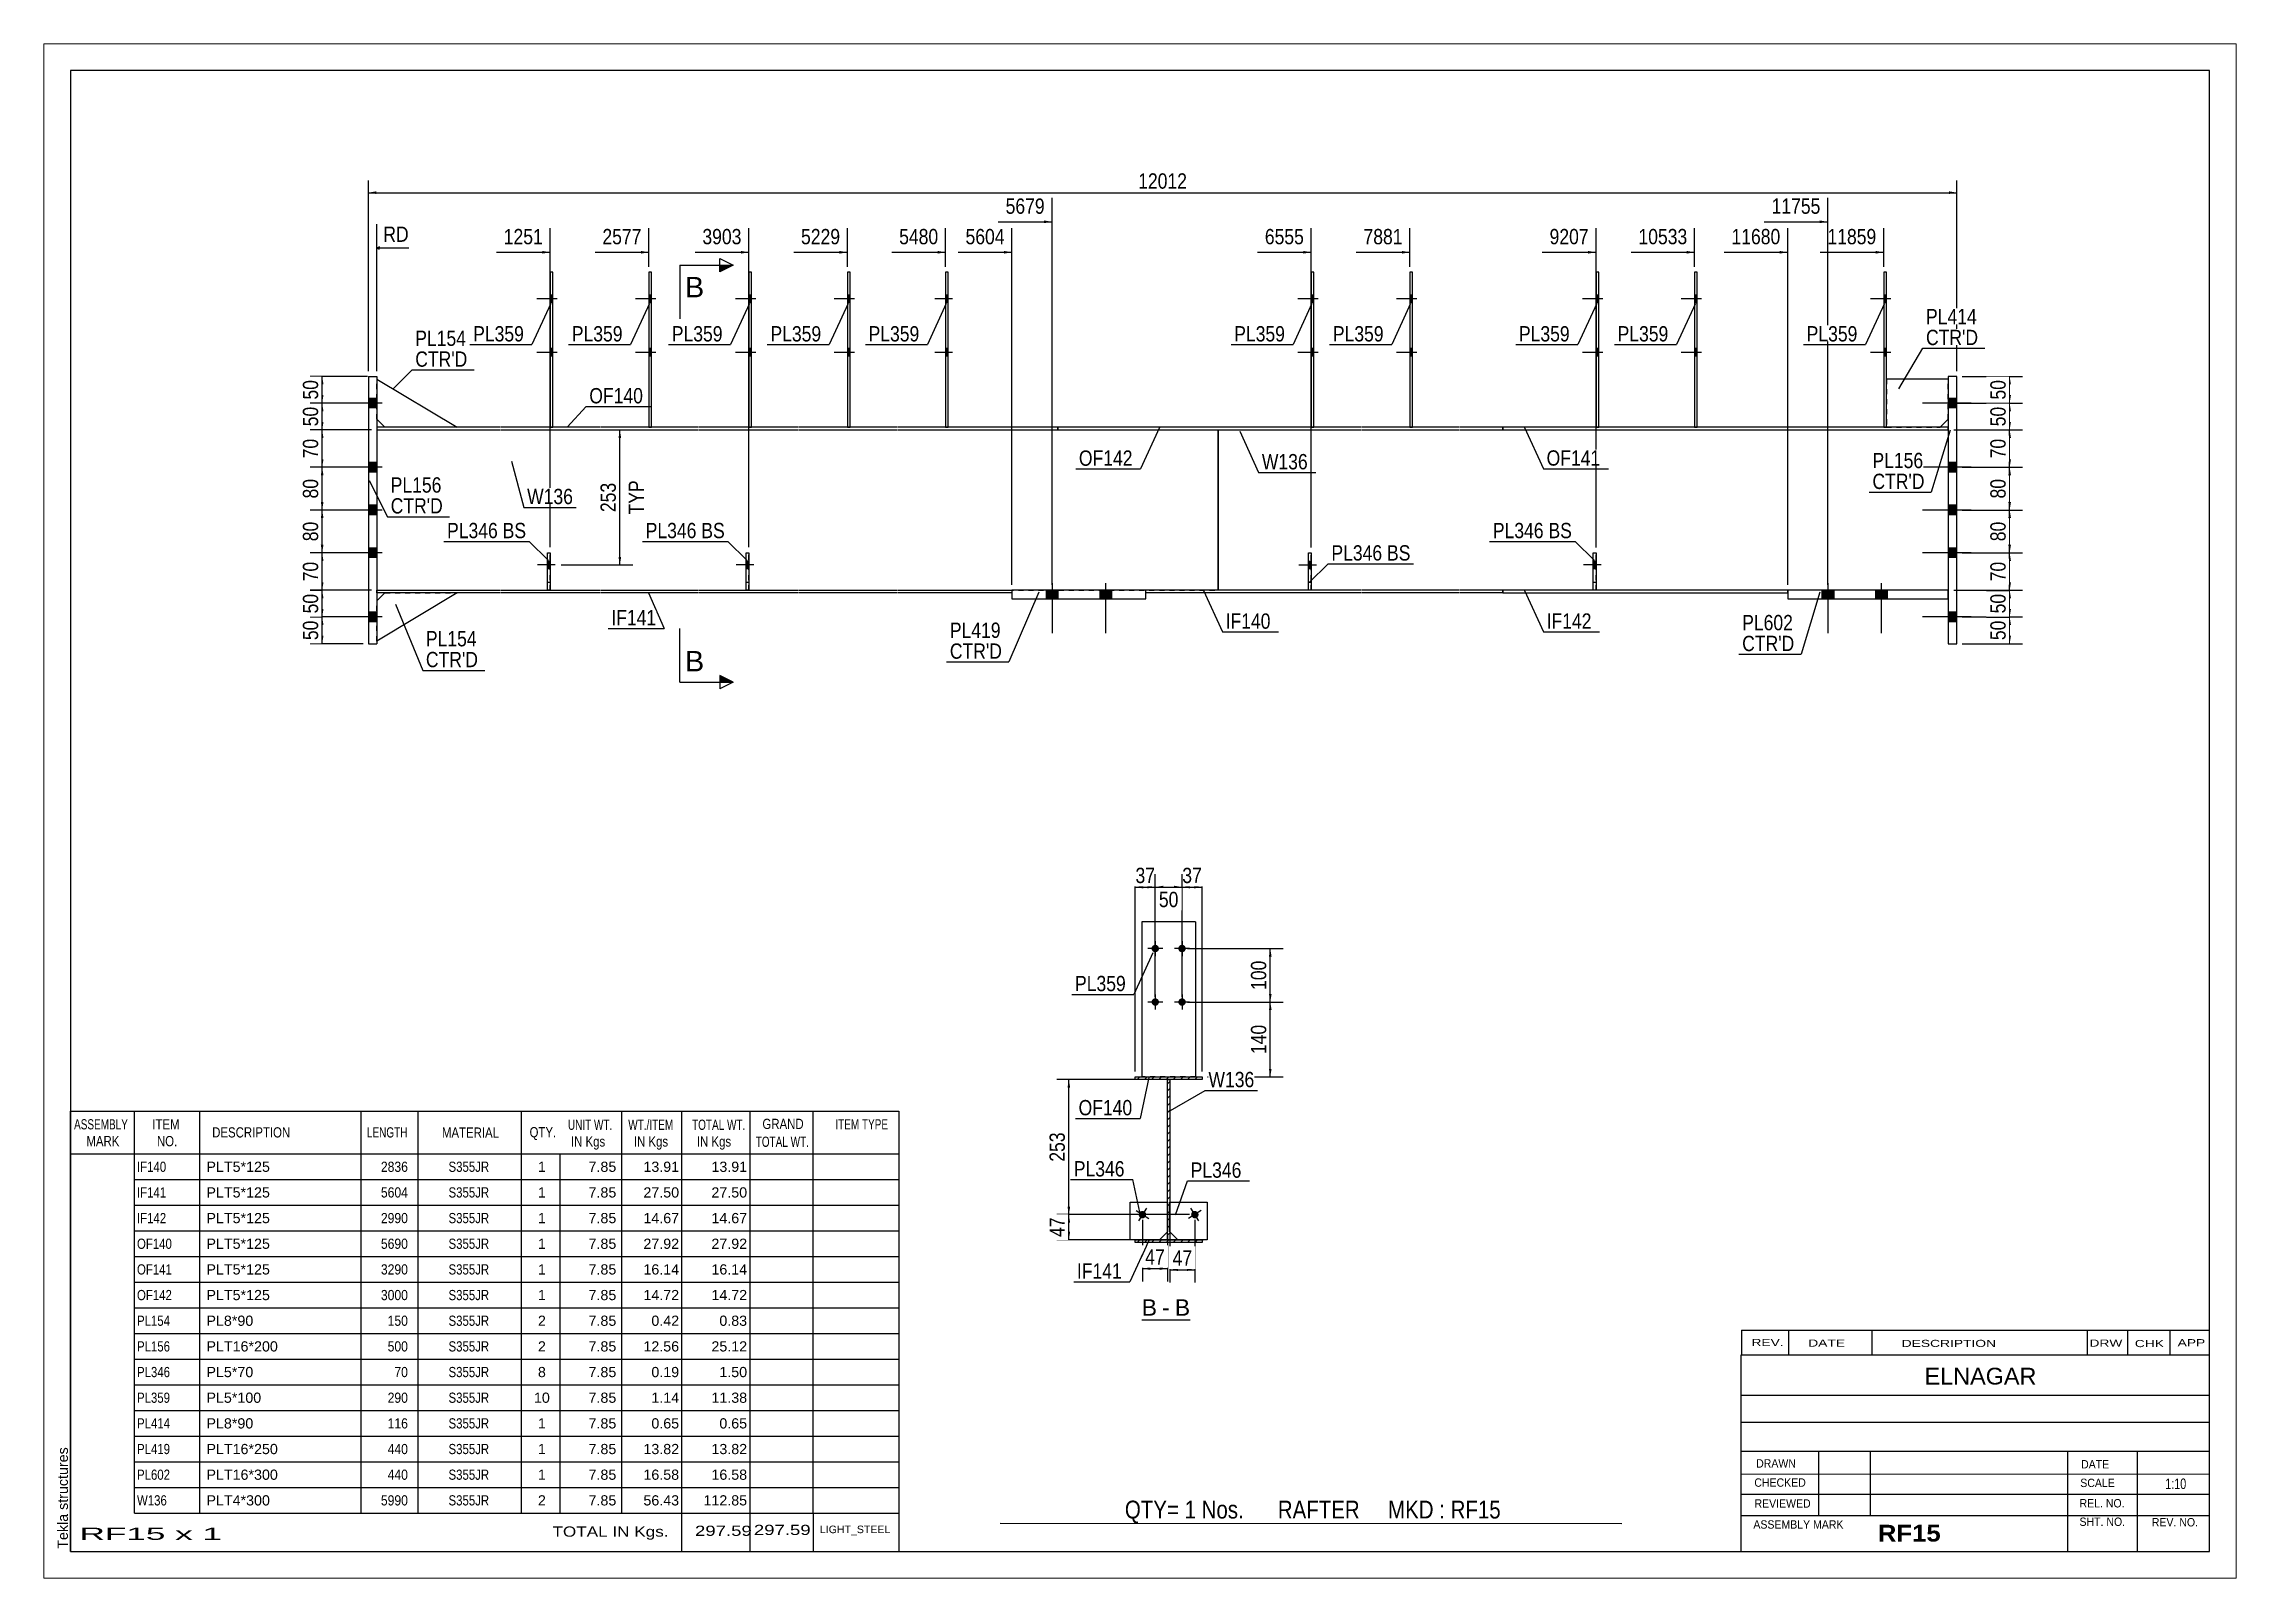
# Paper-space layout 'Layout1' of a CAD drawing. Header units: millimetres. Extents: x 0 to 410, y 0 to 287.
# The model-space entities are those that its viewports show. They can reach past a viewport. Long polylines and large blocks are cut down to what shows.
import ezdxf

# ---------------------------------------------------------------- set-up
doc = ezdxf.new("R2010")
doc.units = ezdxf.units.MM
doc.linetypes.add('DXK_LINE_DOT1', pattern=[1.8814, 0.9407, -0.9407])
doc.linetypes.add('DXK_LINE_DOT2', pattern=[3.9198, 1.9599, -1.9599])
doc.layers.add('Viewport layer', color=7, linetype='Continuous', plot=False)
doc.styles.add('Arial', font='ARIAL.TTF', dxfattribs={"height": 0.2})
doc.styles.add('Arial Bold', font='ARIALBD.TTF', dxfattribs={"height": 0.2})
doc.styles.add('Arial Narrow', font='ARIALN.TTF', dxfattribs={"height": 0.2})

# ---------------------------------------------------------------- blocks, each defined once
blk = doc.blocks.new('Unknown-624480617-4112')
at = {"color": 5, "linetype": 'Continuous'}
for p, q in [((342.7, 82.21), (-57.3, 82.21)), ((-57.3, 82.21), (-57.3, -194.79)), ((342.7, -194.79), (342.7, 82.21)), ((-57.3, -194.79), (342.7, -194.79))]:
    blk.add_line(p, q, dxfattribs=at)
at = {"color": 174, "linetype": 'Continuous', "style": 'Arial'}
blk.add_text('Tekla structures', height=1.9102, rotation=90, dxfattribs=at).set_placement((-57.8, -194.29))
blk = doc.blocks.new('Unknown-624480617-15 - 1678')
at = {"color": 7, "linetype": 'Continuous'}
blk.add_line((143.03, -151.44), (152.06, -151.44), dxfattribs=at)
at = {"color": 0, "linetype": 'Continuous'}
blk.add_wipeout([(145.88, -150.69), (145.88, -147.49), (143.03, -147.49), (143.03, -150.69)], dxfattribs=at)
blk.add_wipeout([(148.26, -150.69), (148.26, -147.49), (146.84, -147.49), (146.84, -150.69)], dxfattribs=at)
at = {"color": 96, "linetype": 'Continuous', "style": 'Arial'}
blk.add_text('B', height=3.06, dxfattribs=at).set_placement((143.03, -150.69))
at = {"color": 0, "linetype": 'Continuous'}
blk.add_wipeout([(152.06, -150.69), (152.06, -147.49), (149.22, -147.49), (149.22, -150.69)], dxfattribs=at)
at = {"color": 96, "linetype": 'Continuous', "style": 'Arial'}
for s, p in [('-', (146.84, -150.69)), ('B', (149.22, -150.69))]:
    blk.add_text(s, height=3.06, dxfattribs=at).set_placement(p)
blk = doc.blocks.new('Part-624480617-1279 - 1213')
at = {"color": 2, "linetype": 'Continuous'}
for p, q in [((69.05, -14.97), (69.05, -7.97)), ((69.05, -7.97), (69.55, -7.97)), ((69.55, -7.97), (69.55, -14.97)), ((69.55, -14.97), (69.05, -14.97))]:
    blk.add_line(p, q, dxfattribs=at)
blk = doc.blocks.new('Part-624480617-1237 - 1213')
at = {"color": 2, "linetype": 'Continuous'}
for p, q in [((0, -15), (23, -15)), ((23, -15.5), (0, -15.5)), ((23.1, -15), (41.7, -15)), ((41.7, -15.5), (23.1, -15.5)), ((41.8, -15), (60.15, -15)), ((60.15, -15.5), (41.8, -15.5)), ((60.25, -15), (78.85, -15)), ((78.85, -15.5), (60.25, -15.5)), ((78.95, -15), (97.3, -15)), ((97.3, -15.5), (78.95, -15.5)), ((97.4, -15), (118.76, -15)), ((118.76, -15.5), (97.4, -15.5))]:
    blk.add_line(p, q, dxfattribs=at)
at = {"color": 7, "linetype": 'DXK_LINE_DOT1'}
for p, q in [((0, -15.5), (0, -15)), ((118.76, -15), (118.76, -15.5))]:
    blk.add_line(p, q, dxfattribs=at)
blk = doc.blocks.new('Part-624480617-1286 - 1213')
at = {"color": 2, "linetype": 'Continuous'}
for p, q in [((31.9, -14.97), (31.9, -7.97)), ((31.9, -7.97), (32.4, -7.97)), ((32.4, -7.97), (32.4, -14.97)), ((32.4, -14.97), (31.9, -14.97))]:
    blk.add_line(p, q, dxfattribs=at)
blk = doc.blocks.new('Part-624480617-1229 - 1213')
at = {"color": 2, "linetype": 'Continuous'}
for p, q in [((23, 15.5), (0, 15.5)), ((0, 15), (23, 15)), ((41.7, 15.5), (23.1, 15.5)), ((23.1, 15), (41.7, 15)), ((60.15, 15.5), (41.8, 15.5)), ((41.8, 15), (60.15, 15)), ((78.85, 15.5), (60.25, 15.5)), ((60.25, 15), (78.85, 15)), ((97.3, 15.5), (78.95, 15.5)), ((78.95, 15), (97.3, 15)), ((127.33, 15.5), (97.4, 15.5)), ((97.4, 15), (127.33, 15)), ((127.33, 15), (127.33, 15.5))]:
    blk.add_line(p, q, dxfattribs=at)
at = {"color": 7, "linetype": 'DXK_LINE_DOT1'}
blk.add_line((0, 15.5), (0, 15), dxfattribs=at)
blk = doc.blocks.new('Part-624480617-1238 - 1213')
at = {"color": 2, "linetype": 'Continuous'}
for p, q in [((210.58, -15.5), (210.58, -15)), ((218.58, -15), (210.58, -15)), ((210.58, -15.5), (218.58, -15.5)), ((237.28, -15), (218.68, -15)), ((218.68, -15.5), (237.28, -15.5)), ((255.73, -15), (237.38, -15)), ((237.38, -15.5), (255.73, -15.5)), ((263.83, -15), (255.83, -15)), ((255.83, -15.5), (263.83, -15.5))]:
    blk.add_line(p, q, dxfattribs=at)
at = {"color": 7, "linetype": 'DXK_LINE_DOT1'}
blk.add_line((263.83, -15.5), (263.83, -15), dxfattribs=at)
blk = doc.blocks.new('Bolt-624480617-1301 - 1213')
at = {"linetype": 'Continuous'}
for points in [[(88.5, 38.8), (88.5, 40.2), (88, 40.2), (88, 38.8)], [(88.5, 38.8), (88.5, 40.2), (88, 40.2), (88, 38.8)], [(88.5, 28.8), (88.5, 30.2), (88, 30.2), (88, 28.8)], [(88.5, 28.8), (88.5, 30.2), (88, 30.2), (88, 28.8)]]:
    blk.add_hatch(color=3, dxfattribs=at).paths.add_polyline_path(points)
at = {"color": 3, "linetype": 'Continuous'}
for p, q in [((89.3, 39.5), (85.5, 39.5)), ((89.3, 39.5), (85.5, 39.5)), ((88.5, 40.2), (88, 40.2)), ((88.5, 40.2), (88, 40.2)), ((88.5, 38.8), (88, 38.8)), ((88.5, 38.8), (88, 38.8)), ((89.3, 29.5), (85.5, 29.5)), ((89.3, 29.5), (85.5, 29.5)), ((88.5, 30.2), (88, 30.2)), ((88.5, 30.2), (88, 30.2)), ((88.5, 28.8), (88, 28.8)), ((88.5, 28.8), (88, 28.8))]:
    blk.add_line(p, q, dxfattribs=at)
blk = doc.blocks.new('Part-624480617-1230 - 1213')
at = {"color": 2, "linetype": 'Continuous'}
for p, q in [((165.33, -15), (143.76, -15)), ((165.33, -15.5), (143.76, -15.5)), ((174.23, -15), (165.43, -15)), ((184.03, -15.5), (165.43, -15.5)), ((184.03, -15), (174.73, -15)), ((202.48, -15), (184.13, -15)), ((202.48, -15.5), (184.13, -15.5)), ((210.58, -15), (202.58, -15)), ((210.58, -15.5), (202.58, -15.5)), ((210.58, -15), (210.58, -15.5))]:
    blk.add_line(p, q, dxfattribs=at)
at = {"color": 7, "linetype": 'DXK_LINE_DOT1'}
for p, q in [((143.76, -15.5), (143.76, -15)), ((174.73, -15), (174.23, -15))]:
    blk.add_line(p, q, dxfattribs=at)
blk = doc.blocks.new('Part-624480617-1290 - 1213')
at = {"color": 2, "linetype": 'Continuous'}
for p, q in [((293.83, -15), (263.83, -15)), ((263.83, -15), (263.83, -16.6)), ((293.83, -16.6), (293.83, -15)), ((263.83, -16.6), (293.83, -16.6))]:
    blk.add_line(p, q, dxfattribs=at)
blk = doc.blocks.new('Part-624480617-1233 - 1213')
at = {"color": 2, "linetype": 'Continuous'}
for p, q in [((157.33, -15), (157.33, 15)), ((293.87, -15), (293.83, -15))]:
    blk.add_line(p, q, dxfattribs=at)
at = {"color": 7, "linetype": 'DXK_LINE_DOT1'}
for p, q in [((157.33, 15), (165.33, 15)), ((165.43, 15), (184.03, 15)), ((184.13, 15), (202.48, 15)), ((202.58, 15), (218.58, 15)), ((218.68, 15), (237.28, 15)), ((237.38, 15), (255.73, 15)), ((255.83, 15), (293.87, 15)), ((293.87, 15), (293.87, -15)), ((165.33, -15), (157.33, -15)), ((174.23, -15), (165.43, -15)), ((184.03, -15), (174.73, -15)), ((202.48, -15), (184.13, -15)), ((218.58, -15), (202.58, -15)), ((237.28, -15), (218.68, -15)), ((255.73, -15), (237.38, -15)), ((293.83, -15), (255.83, -15))]:
    blk.add_line(p, q, dxfattribs=at)
blk = doc.blocks.new('Bolt-624480617-1305 - 1213')
at = {"color": 3, "linetype": 'DXK_LINE_DOT2'}
for p, q in [((227.98, -9.57), (227.48, -9.57)), ((228.78, -10.27), (227.48, -10.27)), ((227.98, -10.97), (227.48, -10.97))]:
    blk.add_line(p, q, dxfattribs=at)
blk = doc.blocks.new('Part-624480617-1234 - 1213')
at = {"color": 2, "linetype": 'Continuous'}
for p, q in [((127.33, 15.5), (127.33, 15)), ((165.33, 15.5), (127.33, 15.5)), ((127.33, 15), (165.33, 15)), ((184.03, 15.5), (165.43, 15.5)), ((165.43, 15), (184.03, 15)), ((202.48, 15.5), (184.13, 15.5)), ((184.13, 15), (202.48, 15)), ((210.58, 15.5), (202.58, 15.5)), ((202.58, 15), (210.58, 15)), ((210.58, 15), (210.58, 15.5))]:
    blk.add_line(p, q, dxfattribs=at)
blk = doc.blocks.new('Bolt-624480617-1319 - 1213')
at = {"color": 3, "linetype": 'DXK_LINE_DOT2'}
for p, q in [((69.55, -9.57), (69.05, -9.57)), ((70.35, -10.27), (69.05, -10.27)), ((69.55, -10.97), (69.05, -10.97))]:
    blk.add_line(p, q, dxfattribs=at)
blk = doc.blocks.new('Part-624480617-1240 - 1213')
at = {"color": 2, "linetype": 'Continuous'}
for p, q in [((210.58, 15.5), (210.58, 15)), ((218.58, 15.5), (210.58, 15.5)), ((210.58, 15), (218.58, 15)), ((237.28, 15.5), (218.68, 15.5)), ((218.68, 15), (237.28, 15)), ((255.73, 15.5), (237.38, 15.5)), ((237.38, 15), (255.73, 15)), ((293.87, 15.5), (255.83, 15.5)), ((255.83, 15), (293.87, 15))]:
    blk.add_line(p, q, dxfattribs=at)
at = {"color": 7, "linetype": 'DXK_LINE_DOT1'}
blk.add_line((293.87, 15), (293.87, 15.5), dxfattribs=at)
blk = doc.blocks.new('Part-624480617-1242 - 1213')
at = {"color": 2, "linetype": 'Continuous'}
for p, q in [((295.47, 25), (293.87, 25)), ((293.87, 25), (293.87, -25)), ((295.47, -25), (295.47, 25)), ((293.87, -25), (295.47, -25))]:
    blk.add_line(p, q, dxfattribs=at)
blk = doc.blocks.new('Bolt-624480617-1302 - 1213')
at = {"linetype": 'Continuous'}
for points in [[(193.68, 38.8), (193.68, 40.2), (193.18, 40.2), (193.18, 38.8)], [(193.68, 38.8), (193.68, 40.2), (193.18, 40.2), (193.18, 38.8)], [(193.68, 28.8), (193.68, 30.2), (193.18, 30.2), (193.18, 28.8)], [(193.68, 28.8), (193.68, 30.2), (193.18, 30.2), (193.18, 28.8)]]:
    blk.add_hatch(color=3, dxfattribs=at).paths.add_polyline_path(points)
at = {"color": 3, "linetype": 'Continuous'}
for p, q in [((194.48, 39.5), (190.68, 39.5)), ((194.48, 39.5), (190.68, 39.5)), ((193.68, 40.2), (193.18, 40.2)), ((193.68, 40.2), (193.18, 40.2)), ((193.68, 38.8), (193.18, 38.8)), ((193.68, 38.8), (193.18, 38.8)), ((194.48, 29.5), (190.68, 29.5)), ((194.48, 29.5), (190.68, 29.5)), ((193.68, 30.2), (193.18, 30.2)), ((193.68, 30.2), (193.18, 30.2)), ((193.68, 28.8), (193.18, 28.8)), ((193.68, 28.8), (193.18, 28.8))]:
    blk.add_line(p, q, dxfattribs=at)
blk = doc.blocks.new('Part-624480617-1245 - 1213')
at = {"color": 2, "linetype": 'Continuous'}
for p, q in [((293.87, 24.5), (282.29, 24.5)), ((292.37, 15.5), (293.87, 17))]:
    blk.add_line(p, q, dxfattribs=at)
at = {"color": 7, "linetype": 'DXK_LINE_DOT1'}
for p, q in [((282.29, 24.5), (282.29, 15.5)), ((293.87, 17), (293.87, 24.5)), ((282.29, 15.5), (292.37, 15.5))]:
    blk.add_line(p, q, dxfattribs=at)
blk = doc.blocks.new('Part-624480617-1249 - 1213')
at = {"color": 2, "linetype": 'Continuous'}
for p, q in [((-1.6, 25), (0, 25)), ((-1.6, 25), (-1.6, -25)), ((0, 25), (0, -25)), ((-1.6, -25), (0, -25))]:
    blk.add_line(p, q, dxfattribs=at)
blk = doc.blocks.new('Bolt-624480617-1315 - 1213')
at = {"linetype": 'Continuous'}
blk.add_hatch(color=3, dxfattribs=at).paths.add_polyline_path([(174.73, -11), (174.73, -9.6), (174.23, -9.6), (174.23, -11)])
at = {"color": 3, "linetype": 'Continuous'}
for p, q in [((175.68, -10.3), (172.38, -10.3)), ((174.73, -9.6), (174.23, -9.6)), ((174.73, -11), (174.23, -11))]:
    blk.add_line(p, q, dxfattribs=at)
blk = doc.blocks.new('Part-624480617-1252 - 1213')
at = {"color": 2, "linetype": 'Continuous'}
for p, q in [((0, 24.5), (15, 15.5)), ((1.5, 15.5), (0, 17))]:
    blk.add_line(p, q, dxfattribs=at)
at = {"color": 7, "linetype": 'DXK_LINE_DOT1'}
for p, q in [((0, 17), (0, 24.5)), ((15, 15.5), (1.5, 15.5))]:
    blk.add_line(p, q, dxfattribs=at)
blk = doc.blocks.new('Bolt-624480617-1325 - 1213')
at = {"linetype": 'Continuous'}
for points in [[(32.9, 38.8), (32.9, 40.2), (32.4, 40.2), (32.4, 38.8)], [(32.9, 38.8), (32.9, 40.2), (32.4, 40.2), (32.4, 38.8)], [(32.9, 28.8), (32.9, 30.2), (32.4, 30.2), (32.4, 28.8)], [(32.9, 28.8), (32.9, 30.2), (32.4, 30.2), (32.4, 28.8)]]:
    blk.add_hatch(color=3, dxfattribs=at).paths.add_polyline_path(points)
at = {"color": 3, "linetype": 'Continuous'}
for p, q in [((33.7, 39.5), (29.9, 39.5)), ((33.7, 39.5), (29.9, 39.5)), ((32.9, 40.2), (32.4, 40.2)), ((32.9, 40.2), (32.4, 40.2)), ((32.9, 38.8), (32.4, 38.8)), ((32.9, 38.8), (32.4, 38.8)), ((33.7, 29.5), (29.9, 29.5)), ((33.7, 29.5), (29.9, 29.5)), ((32.9, 30.2), (32.4, 30.2)), ((32.9, 30.2), (32.4, 30.2)), ((32.9, 28.8), (32.4, 28.8)), ((32.9, 28.8), (32.4, 28.8))]:
    blk.add_line(p, q, dxfattribs=at)
blk = doc.blocks.new('Part-624480617-1254 - 1213')
at = {"color": 2, "linetype": 'Continuous'}
for p, q in [((15, -15.5), (0, -24.5)), ((0, -17), (1.5, -15.5))]:
    blk.add_line(p, q, dxfattribs=at)
at = {"color": 7, "linetype": 'DXK_LINE_DOT1'}
for p, q in [((1.5, -15.5), (15, -15.5)), ((0, -24.5), (0, -17))]:
    blk.add_line(p, q, dxfattribs=at)
blk = doc.blocks.new('Part-624480617-1256 - 1213')
at = {"color": 2, "linetype": 'Continuous'}
for p, q in [((282.29, 44.5), (281.79, 44.5)), ((281.79, 44.5), (281.79, 15.5)), ((282.29, 15.5), (282.29, 44.5))]:
    blk.add_line(p, q, dxfattribs=at)
at = {"color": 7, "linetype": 'DXK_LINE_DOT1'}
blk.add_line((281.79, 15.5), (282.29, 15.5), dxfattribs=at)
blk = doc.blocks.new('Part-624480617-1257 - 1213')
at = {"color": 2, "linetype": 'Continuous'}
for p, q in [((51.35, 44.5), (50.85, 44.5)), ((50.85, 44.5), (50.85, 15.5)), ((51.35, 15.5), (51.35, 44.5))]:
    blk.add_line(p, q, dxfattribs=at)
at = {"color": 7, "linetype": 'DXK_LINE_DOT1'}
blk.add_line((50.85, 15.5), (51.35, 15.5), dxfattribs=at)
blk = doc.blocks.new('Bolt-624480617-1329 - 1213')
at = {"linetype": 'Continuous'}
blk.add_hatch(color=3, dxfattribs=at).paths.add_polyline_path([(32.4, -10.97), (32.4, -9.57), (31.9, -9.57), (31.9, -10.97)])
at = {"color": 3, "linetype": 'Continuous'}
for p, q in [((33.35, -10.27), (30.05, -10.27)), ((32.4, -9.57), (31.9, -9.57)), ((32.4, -10.97), (31.9, -10.97))]:
    blk.add_line(p, q, dxfattribs=at)
blk = doc.blocks.new('Part-624480617-1258 - 1213')
at = {"color": 2, "linetype": 'Continuous'}
for p, q in [((88.5, 44.5), (88, 44.5)), ((88, 44.5), (88, 15.5)), ((88.5, 15.5), (88.5, 44.5))]:
    blk.add_line(p, q, dxfattribs=at)
at = {"color": 7, "linetype": 'DXK_LINE_DOT1'}
blk.add_line((88, 15.5), (88.5, 15.5), dxfattribs=at)
blk = doc.blocks.new('Part-624480617-1259 - 1213')
at = {"color": 2, "linetype": 'Continuous'}
for p, q in [((193.68, 44.5), (193.18, 44.5)), ((193.18, 44.5), (193.18, 15.5)), ((193.68, 15.5), (193.68, 44.5))]:
    blk.add_line(p, q, dxfattribs=at)
at = {"color": 7, "linetype": 'DXK_LINE_DOT1'}
blk.add_line((193.18, 15.5), (193.68, 15.5), dxfattribs=at)
blk = doc.blocks.new('Part-624480617-1260 - 1213')
at = {"color": 2, "linetype": 'Continuous'}
for p, q in [((246.93, 44.5), (246.43, 44.5)), ((246.43, 44.5), (246.43, 15.5)), ((246.93, 15.5), (246.93, 44.5))]:
    blk.add_line(p, q, dxfattribs=at)
at = {"color": 7, "linetype": 'DXK_LINE_DOT1'}
blk.add_line((246.43, 15.5), (246.93, 15.5), dxfattribs=at)
blk = doc.blocks.new('Bolt-624480617-1318 - 1213')
at = {"linetype": 'Continuous'}
for points in [[(70.05, 38.8), (70.05, 40.2), (69.55, 40.2), (69.55, 38.8)], [(70.05, 38.8), (70.05, 40.2), (69.55, 40.2), (69.55, 38.8)], [(70.05, 28.8), (70.05, 30.2), (69.55, 30.2), (69.55, 28.8)], [(70.05, 28.8), (70.05, 30.2), (69.55, 30.2), (69.55, 28.8)]]:
    blk.add_hatch(color=3, dxfattribs=at).paths.add_polyline_path(points)
at = {"color": 3, "linetype": 'Continuous'}
for p, q in [((70.85, 39.5), (67.05, 39.5)), ((70.85, 39.5), (67.05, 39.5)), ((70.05, 40.2), (69.55, 40.2)), ((70.05, 40.2), (69.55, 40.2)), ((70.05, 38.8), (69.55, 38.8)), ((70.05, 38.8), (69.55, 38.8)), ((70.85, 29.5), (67.05, 29.5)), ((70.85, 29.5), (67.05, 29.5)), ((70.05, 30.2), (69.55, 30.2)), ((70.05, 30.2), (69.55, 30.2)), ((70.05, 28.8), (69.55, 28.8)), ((70.05, 28.8), (69.55, 28.8))]:
    blk.add_line(p, q, dxfattribs=at)
blk = doc.blocks.new('Part-624480617-1261 - 1213')
at = {"color": 2, "linetype": 'Continuous'}
for p, q in [((228.48, 44.5), (227.98, 44.5)), ((227.98, 44.5), (227.98, 15.5)), ((228.48, 15.5), (228.48, 44.5))]:
    blk.add_line(p, q, dxfattribs=at)
at = {"color": 7, "linetype": 'DXK_LINE_DOT1'}
blk.add_line((227.98, 15.5), (228.48, 15.5), dxfattribs=at)
blk = doc.blocks.new('Bolt-624480617-1333 - 1213')
at = {"linetype": 'Continuous'}
for points in [[(270.23, -16.6), (272.43, -16.6), (272.43, -15), (270.23, -15)], [(270.23, -16.6), (272.43, -16.6), (272.43, -15), (270.23, -15)], [(270.23, -16.6), (272.43, -16.6), (272.43, -15), (270.23, -15)], [(270.23, -16.6), (272.43, -16.6), (272.43, -15), (270.23, -15)], [(280.23, -16.6), (282.43, -16.6), (282.43, -15), (280.23, -15)], [(280.23, -16.6), (282.43, -16.6), (282.43, -15), (280.23, -15)], [(280.23, -16.6), (282.43, -16.6), (282.43, -15), (280.23, -15)], [(280.23, -16.6), (282.43, -16.6), (282.43, -15), (280.23, -15)]]:
    blk.add_hatch(color=3, dxfattribs=at).paths.add_polyline_path(points)
at = {"color": 3, "linetype": 'Continuous'}
for p, q in [((270.23, -15), (270.23, -16.6)), ((270.23, -15), (270.23, -16.6)), ((270.23, -15), (270.23, -16.6)), ((270.23, -15), (270.23, -16.6)), ((271.33, -13.66), (271.33, -23)), ((271.33, -13.66), (271.33, -23)), ((271.33, -13.66), (271.33, -23)), ((271.33, -13.66), (271.33, -23)), ((272.43, -15), (272.43, -16.6)), ((272.43, -15), (272.43, -16.6)), ((272.43, -15), (272.43, -16.6)), ((272.43, -15), (272.43, -16.6)), ((280.23, -15), (280.23, -16.6)), ((280.23, -15), (280.23, -16.6)), ((280.23, -15), (280.23, -16.6)), ((280.23, -15), (280.23, -16.6)), ((281.33, -13.66), (281.33, -23)), ((281.33, -13.66), (281.33, -23)), ((281.33, -13.66), (281.33, -23)), ((281.33, -13.66), (281.33, -23)), ((282.43, -15), (282.43, -16.6)), ((282.43, -15), (282.43, -16.6)), ((282.43, -15), (282.43, -16.6)), ((282.43, -15), (282.43, -16.6))]:
    blk.add_line(p, q, dxfattribs=at)
blk = doc.blocks.new('Part-624480617-1262 - 1213')
at = {"color": 7, "linetype": 'DXK_LINE_DOT1'}
for p, q in [((227.48, -14.97), (227.48, -7.97)), ((227.48, -7.97), (227.98, -7.97)), ((227.98, -14.97), (227.98, -7.97)), ((227.48, -13.47), (227.98, -13.47)), ((227.98, -14.97), (227.48, -14.97))]:
    blk.add_line(p, q, dxfattribs=at)
blk = doc.blocks.new('Bolt-624480617-1322 - 1213')
at = {"linetype": 'Continuous'}
blk.add_hatch(color=3, dxfattribs=at).paths.add_polyline_path([(69.55, -10.97), (69.55, -9.57), (69.05, -9.57), (69.05, -10.97)])
at = {"color": 3, "linetype": 'Continuous'}
for p, q in [((70.5, -10.27), (67.2, -10.27)), ((69.55, -9.57), (69.05, -9.57)), ((69.55, -10.97), (69.05, -10.97))]:
    blk.add_line(p, q, dxfattribs=at)
blk = doc.blocks.new('Part-624480617-1265 - 1213')
at = {"color": 2, "linetype": 'Continuous'}
for p, q in [((227.48, -14.97), (227.48, -7.97)), ((227.48, -7.97), (227.98, -7.97)), ((227.98, -7.97), (227.98, -14.97)), ((227.98, -14.97), (227.48, -14.97))]:
    blk.add_line(p, q, dxfattribs=at)
blk = doc.blocks.new('Part-624480617-1268 - 1213')
at = {"color": 2, "linetype": 'Continuous'}
for p, q in [((175.23, 44.5), (174.73, 44.5)), ((174.73, 44.5), (174.73, 15.5)), ((175.23, 15.5), (175.23, 44.5))]:
    blk.add_line(p, q, dxfattribs=at)
at = {"color": 7, "linetype": 'DXK_LINE_DOT1'}
blk.add_line((174.73, 15.5), (175.23, 15.5), dxfattribs=at)
blk = doc.blocks.new('Bolt-624480617-1326 - 1213')
at = {"color": 3, "linetype": 'DXK_LINE_DOT2'}
for p, q in [((32.4, -9.57), (31.9, -9.57)), ((33.2, -10.27), (31.9, -10.27)), ((32.4, -10.97), (31.9, -10.97))]:
    blk.add_line(p, q, dxfattribs=at)
blk = doc.blocks.new('Part-624480617-1269 - 1213')
at = {"color": 7, "linetype": 'DXK_LINE_DOT1'}
for p, q in [((174.23, -15), (174.23, -8)), ((174.23, -8), (174.73, -8)), ((174.73, -15), (174.73, -8)), ((174.23, -13.5), (174.73, -13.5))]:
    blk.add_line(p, q, dxfattribs=at)
blk = doc.blocks.new('Part-624480617-1272 - 1213')
at = {"color": 2, "linetype": 'Continuous'}
for p, q in [((174.23, -15), (174.23, -8)), ((174.23, -8), (174.73, -8)), ((174.73, -8), (174.73, -15)), ((174.73, -15), (174.23, -15))]:
    blk.add_line(p, q, dxfattribs=at)
blk = doc.blocks.new('Part-624480617-1275 - 1213')
at = {"color": 2, "linetype": 'Continuous'}
for p, q in [((70.05, 44.5), (69.55, 44.5)), ((69.55, 44.5), (69.55, 15.5)), ((70.05, 15.5), (70.05, 44.5))]:
    blk.add_line(p, q, dxfattribs=at)
at = {"color": 7, "linetype": 'DXK_LINE_DOT1'}
blk.add_line((69.55, 15.5), (70.05, 15.5), dxfattribs=at)
blk = doc.blocks.new('Part-624480617-1276 - 1213')
at = {"color": 7, "linetype": 'DXK_LINE_DOT1'}
for p, q in [((69.05, -14.97), (69.05, -7.97)), ((69.05, -7.97), (69.55, -7.97)), ((69.55, -14.97), (69.55, -7.97)), ((69.05, -13.47), (69.55, -13.47)), ((69.55, -14.97), (69.05, -14.97))]:
    blk.add_line(p, q, dxfattribs=at)
blk = doc.blocks.new('Part-624480617-1282 - 1213')
at = {"color": 2, "linetype": 'Continuous'}
for p, q in [((32.9, 44.5), (32.4, 44.5)), ((32.4, 44.5), (32.4, 15.5)), ((32.9, 15.5), (32.9, 44.5))]:
    blk.add_line(p, q, dxfattribs=at)
at = {"color": 7, "linetype": 'DXK_LINE_DOT1'}
blk.add_line((32.4, 15.5), (32.9, 15.5), dxfattribs=at)
blk = doc.blocks.new('Part-624480617-1283 - 1213')
at = {"color": 7, "linetype": 'DXK_LINE_DOT1'}
for p, q in [((31.9, -14.97), (31.9, -7.97)), ((31.9, -7.97), (32.4, -7.97)), ((32.4, -14.97), (32.4, -7.97)), ((31.9, -13.47), (32.4, -13.47)), ((32.4, -14.97), (31.9, -14.97))]:
    blk.add_line(p, q, dxfattribs=at)
blk = doc.blocks.new('Part-624480617-1289 - 1213')
at = {"color": 2, "linetype": 'Continuous'}
for p, q in [((143.76, -15), (118.76, -15)), ((118.76, -15), (118.76, -16.6)), ((143.76, -16.6), (143.76, -15)), ((118.76, -16.6), (143.76, -16.6))]:
    blk.add_line(p, q, dxfattribs=at)
blk = doc.blocks.new('Part-624480617-1291 - 1213')
at = {"color": 2, "linetype": 'Continuous'}
for p, q in [((106.85, 44.5), (106.35, 44.5)), ((106.35, 44.5), (106.35, 15.5)), ((106.85, 15.5), (106.85, 44.5))]:
    blk.add_line(p, q, dxfattribs=at)
at = {"color": 7, "linetype": 'DXK_LINE_DOT1'}
blk.add_line((106.35, 15.5), (106.85, 15.5), dxfattribs=at)
blk = doc.blocks.new('Part-624480617-1292 - 1213')
at = {"color": 7, "linetype": 'DXK_LINE_DOT1'}
for p, q in [((0, 15), (0, -15)), ((0, 15), (23, 15)), ((23.1, 15), (41.7, 15)), ((41.8, 15), (60.15, 15)), ((60.25, 15), (78.85, 15)), ((78.95, 15), (97.3, 15)), ((97.4, 15), (157.33, 15)), ((0, -15), (23, -15)), ((23.1, -15), (41.7, -15)), ((41.8, -15), (60.15, -15)), ((60.25, -15), (78.85, -15)), ((78.95, -15), (97.3, -15)), ((97.4, -15), (157.33, -15))]:
    blk.add_line(p, q, dxfattribs=at)
at = {"color": 2, "linetype": 'Continuous'}
blk.add_line((157.33, 15), (157.33, -15), dxfattribs=at)
blk = doc.blocks.new('Bolt-624480617-1293 - 1213')
at = {"linetype": 'Continuous'}
for points in [[(293.87, 20.9), (293.87, 19.1), (295.47, 19.1), (295.47, 20.9)], [(293.87, 20.9), (293.87, 19.1), (295.47, 19.1), (295.47, 20.9)], [(293.87, 8.9), (293.87, 7.1), (295.47, 7.1), (295.47, 8.9)], [(293.87, 8.9), (293.87, 7.1), (295.47, 7.1), (295.47, 8.9)], [(293.87, 0.9), (293.87, -0.9), (295.47, -0.9), (295.47, 0.9)], [(293.87, 0.9), (293.87, -0.9), (295.47, -0.9), (295.47, 0.9)], [(293.87, -7.1), (293.87, -8.9), (295.47, -8.9), (295.47, -7.1)], [(293.87, -7.1), (293.87, -8.9), (295.47, -8.9), (295.47, -7.1)], [(293.87, -19.1), (293.87, -20.9), (295.47, -20.9), (295.47, -19.1)], [(293.87, -19.1), (293.87, -20.9), (295.47, -20.9), (295.47, -19.1)]]:
    blk.add_hatch(color=3, dxfattribs=at).paths.add_polyline_path(points)
at = {"color": 3, "linetype": 'Continuous'}
for p, q in [((295.47, 20.9), (293.87, 20.9)), ((295.47, 20.9), (293.87, 20.9)), ((298.14, 20), (289.07, 20)), ((298.14, 20), (289.07, 20)), ((295.47, 19.1), (293.87, 19.1)), ((295.47, 19.1), (293.87, 19.1)), ((295.47, 8.9), (293.87, 8.9)), ((295.47, 8.9), (293.87, 8.9)), ((298.14, 8), (289.07, 8)), ((298.14, 8), (289.07, 8)), ((295.47, 7.1), (293.87, 7.1)), ((295.47, 7.1), (293.87, 7.1)), ((295.47, 0.9), (293.87, 0.9)), ((295.47, 0.9), (293.87, 0.9)), ((298.14, 0), (289.07, 0)), ((298.14, 0), (289.07, 0)), ((295.47, -0.9), (293.87, -0.9)), ((295.47, -0.9), (293.87, -0.9)), ((298.14, -8), (289.07, -8)), ((298.14, -8), (289.07, -8)), ((295.47, -7.1), (293.87, -7.1)), ((295.47, -7.1), (293.87, -7.1)), ((295.47, -8.9), (293.87, -8.9)), ((295.47, -8.9), (293.87, -8.9)), ((298.14, -20), (289.07, -20)), ((298.14, -20), (289.07, -20)), ((295.47, -19.1), (293.87, -19.1)), ((295.47, -19.1), (293.87, -19.1)), ((295.47, -20.9), (293.87, -20.9)), ((295.47, -20.9), (293.87, -20.9))]:
    blk.add_line(p, q, dxfattribs=at)
blk = doc.blocks.new('Bolt-624480617-1296 - 1213')
at = {"linetype": 'Continuous'}
for points in [[(-1.6, 20.9), (-1.6, 19.1), (0, 19.1), (0, 20.9)], [(-1.6, 20.9), (-1.6, 19.1), (0, 19.1), (0, 20.9)], [(-1.6, 8.9), (-1.6, 7.1), (0, 7.1), (0, 8.9)], [(-1.6, 8.9), (-1.6, 7.1), (0, 7.1), (0, 8.9)], [(-1.6, 0.9), (-1.6, -0.9), (0, -0.9), (0, 0.9)], [(-1.6, 0.9), (-1.6, -0.9), (0, -0.9), (0, 0.9)], [(-1.6, -7.1), (-1.6, -8.9), (0, -8.9), (0, -7.1)], [(-1.6, -7.1), (-1.6, -8.9), (0, -8.9), (0, -7.1)], [(-1.6, -19.1), (-1.6, -20.9), (0, -20.9), (0, -19.1)], [(-1.6, -19.1), (-1.6, -20.9), (0, -20.9), (0, -19.1)]]:
    blk.add_hatch(color=3, dxfattribs=at).paths.add_polyline_path(points)
at = {"color": 3, "linetype": 'Continuous'}
for p, q in [((0, 20.9), (-1.6, 20.9)), ((0, 20.9), (-1.6, 20.9)), ((1, 20), (-5.5, 20)), ((1, 20), (-5.5, 20)), ((0, 19.1), (-1.6, 19.1)), ((0, 19.1), (-1.6, 19.1)), ((0, 8.9), (-1.6, 8.9)), ((0, 8.9), (-1.6, 8.9)), ((1, 8), (-5.5, 8)), ((1, 8), (-5.5, 8)), ((0, 7.1), (-1.6, 7.1)), ((0, 7.1), (-1.6, 7.1)), ((0, 0.9), (-1.6, 0.9)), ((0, 0.9), (-1.6, 0.9)), ((1, 0), (-5.5, 0)), ((1, 0), (-5.5, 0)), ((0, -0.9), (-1.6, -0.9)), ((0, -0.9), (-1.6, -0.9)), ((1, -8), (-5.5, -8)), ((1, -8), (-5.5, -8)), ((0, -7.1), (-1.6, -7.1)), ((0, -7.1), (-1.6, -7.1)), ((0, -8.9), (-1.6, -8.9)), ((0, -8.9), (-1.6, -8.9)), ((1, -20), (-5.5, -20)), ((1, -20), (-5.5, -20)), ((0, -19.1), (-1.6, -19.1)), ((0, -19.1), (-1.6, -19.1)), ((0, -20.9), (-1.6, -20.9)), ((0, -20.9), (-1.6, -20.9))]:
    blk.add_line(p, q, dxfattribs=at)
blk = doc.blocks.new('Bolt-624480617-1299 - 1213')
at = {"linetype": 'Continuous'}
for points in [[(282.29, 38.8), (282.29, 40.2), (281.79, 40.2), (281.79, 38.8)], [(282.29, 38.8), (282.29, 40.2), (281.79, 40.2), (281.79, 38.8)], [(282.29, 28.8), (282.29, 30.2), (281.79, 30.2), (281.79, 28.8)], [(282.29, 28.8), (282.29, 30.2), (281.79, 30.2), (281.79, 28.8)]]:
    blk.add_hatch(color=3, dxfattribs=at).paths.add_polyline_path(points)
at = {"color": 3, "linetype": 'Continuous'}
for p, q in [((283.09, 39.5), (279.29, 39.5)), ((283.09, 39.5), (279.29, 39.5)), ((282.29, 40.2), (281.79, 40.2)), ((282.29, 40.2), (281.79, 40.2)), ((282.29, 38.8), (281.79, 38.8)), ((282.29, 38.8), (281.79, 38.8)), ((283.09, 29.5), (279.29, 29.5)), ((283.09, 29.5), (279.29, 29.5)), ((282.29, 30.2), (281.79, 30.2)), ((282.29, 30.2), (281.79, 30.2)), ((282.29, 28.8), (281.79, 28.8)), ((282.29, 28.8), (281.79, 28.8))]:
    blk.add_line(p, q, dxfattribs=at)
blk = doc.blocks.new('Bolt-624480617-1300 - 1213')
at = {"linetype": 'Continuous'}
for points in [[(51.35, 38.8), (51.35, 40.2), (50.85, 40.2), (50.85, 38.8)], [(51.35, 38.8), (51.35, 40.2), (50.85, 40.2), (50.85, 38.8)], [(51.35, 28.8), (51.35, 30.2), (50.85, 30.2), (50.85, 28.8)], [(51.35, 28.8), (51.35, 30.2), (50.85, 30.2), (50.85, 28.8)]]:
    blk.add_hatch(color=3, dxfattribs=at).paths.add_polyline_path(points)
at = {"color": 3, "linetype": 'Continuous'}
for p, q in [((52.15, 39.5), (48.35, 39.5)), ((52.15, 39.5), (48.35, 39.5)), ((51.35, 40.2), (50.85, 40.2)), ((51.35, 40.2), (50.85, 40.2)), ((51.35, 38.8), (50.85, 38.8)), ((51.35, 38.8), (50.85, 38.8)), ((52.15, 29.5), (48.35, 29.5)), ((52.15, 29.5), (48.35, 29.5)), ((51.35, 30.2), (50.85, 30.2)), ((51.35, 30.2), (50.85, 30.2)), ((51.35, 28.8), (50.85, 28.8)), ((51.35, 28.8), (50.85, 28.8))]:
    blk.add_line(p, q, dxfattribs=at)
blk = doc.blocks.new('Bolt-624480617-1303 - 1213')
at = {"linetype": 'Continuous'}
for points in [[(246.93, 38.8), (246.93, 40.2), (246.43, 40.2), (246.43, 38.8)], [(246.93, 38.8), (246.93, 40.2), (246.43, 40.2), (246.43, 38.8)], [(246.93, 28.8), (246.93, 30.2), (246.43, 30.2), (246.43, 28.8)], [(246.93, 28.8), (246.93, 30.2), (246.43, 30.2), (246.43, 28.8)]]:
    blk.add_hatch(color=3, dxfattribs=at).paths.add_polyline_path(points)
at = {"color": 3, "linetype": 'Continuous'}
for p, q in [((247.73, 39.5), (243.93, 39.5)), ((247.73, 39.5), (243.93, 39.5)), ((246.93, 40.2), (246.43, 40.2)), ((246.93, 40.2), (246.43, 40.2)), ((246.93, 38.8), (246.43, 38.8)), ((246.93, 38.8), (246.43, 38.8)), ((247.73, 29.5), (243.93, 29.5)), ((247.73, 29.5), (243.93, 29.5)), ((246.93, 30.2), (246.43, 30.2)), ((246.93, 30.2), (246.43, 30.2)), ((246.93, 28.8), (246.43, 28.8)), ((246.93, 28.8), (246.43, 28.8))]:
    blk.add_line(p, q, dxfattribs=at)
blk = doc.blocks.new('Bolt-624480617-1304 - 1213')
at = {"linetype": 'Continuous'}
for points in [[(228.48, 38.8), (228.48, 40.2), (227.98, 40.2), (227.98, 38.8)], [(228.48, 38.8), (228.48, 40.2), (227.98, 40.2), (227.98, 38.8)], [(228.48, 28.8), (228.48, 30.2), (227.98, 30.2), (227.98, 28.8)], [(228.48, 28.8), (228.48, 30.2), (227.98, 30.2), (227.98, 28.8)]]:
    blk.add_hatch(color=3, dxfattribs=at).paths.add_polyline_path(points)
at = {"color": 3, "linetype": 'Continuous'}
for p, q in [((229.28, 39.5), (225.48, 39.5)), ((229.28, 39.5), (225.48, 39.5)), ((228.48, 40.2), (227.98, 40.2)), ((228.48, 40.2), (227.98, 40.2)), ((228.48, 38.8), (227.98, 38.8)), ((228.48, 38.8), (227.98, 38.8)), ((229.28, 29.5), (225.48, 29.5)), ((229.28, 29.5), (225.48, 29.5)), ((228.48, 30.2), (227.98, 30.2)), ((228.48, 30.2), (227.98, 30.2)), ((228.48, 28.8), (227.98, 28.8)), ((228.48, 28.8), (227.98, 28.8))]:
    blk.add_line(p, q, dxfattribs=at)
blk = doc.blocks.new('Bolt-624480617-1308 - 1213')
at = {"linetype": 'Continuous'}
blk.add_hatch(color=3, dxfattribs=at).paths.add_polyline_path([(227.98, -10.97), (227.98, -9.57), (227.48, -9.57), (227.48, -10.97)])
at = {"color": 3, "linetype": 'Continuous'}
for p, q in [((228.93, -10.27), (225.63, -10.27)), ((227.98, -9.57), (227.48, -9.57)), ((227.98, -10.97), (227.48, -10.97))]:
    blk.add_line(p, q, dxfattribs=at)
blk = doc.blocks.new('Bolt-624480617-1311 - 1213')
at = {"linetype": 'Continuous'}
for points in [[(175.23, 38.8), (175.23, 40.2), (174.73, 40.2), (174.73, 38.8)], [(175.23, 38.8), (175.23, 40.2), (174.73, 40.2), (174.73, 38.8)], [(175.23, 28.8), (175.23, 30.2), (174.73, 30.2), (174.73, 28.8)], [(175.23, 28.8), (175.23, 30.2), (174.73, 30.2), (174.73, 28.8)]]:
    blk.add_hatch(color=3, dxfattribs=at).paths.add_polyline_path(points)
at = {"color": 3, "linetype": 'Continuous'}
for p, q in [((176.03, 39.5), (172.23, 39.5)), ((176.03, 39.5), (172.23, 39.5)), ((175.23, 40.2), (174.73, 40.2)), ((175.23, 40.2), (174.73, 40.2)), ((175.23, 38.8), (174.73, 38.8)), ((175.23, 38.8), (174.73, 38.8)), ((176.03, 29.5), (172.23, 29.5)), ((176.03, 29.5), (172.23, 29.5)), ((175.23, 30.2), (174.73, 30.2)), ((175.23, 30.2), (174.73, 30.2)), ((175.23, 28.8), (174.73, 28.8)), ((175.23, 28.8), (174.73, 28.8))]:
    blk.add_line(p, q, dxfattribs=at)
blk = doc.blocks.new('Bolt-624480617-1312 - 1213')
at = {"color": 3, "linetype": 'DXK_LINE_DOT2'}
for p, q in [((174.73, -9.6), (174.23, -9.6)), ((175.53, -10.3), (174.23, -10.3)), ((174.73, -11), (174.23, -11))]:
    blk.add_line(p, q, dxfattribs=at)
blk = doc.blocks.new('Bolt-624480617-1332 - 1213')
at = {"linetype": 'Continuous'}
for points in [[(125.16, -16.6), (127.36, -16.6), (127.36, -15), (125.16, -15)], [(125.16, -16.6), (127.36, -16.6), (127.36, -15), (125.16, -15)], [(125.16, -16.6), (127.36, -16.6), (127.36, -15), (125.16, -15)], [(125.16, -16.6), (127.36, -16.6), (127.36, -15), (125.16, -15)], [(135.16, -16.6), (137.36, -16.6), (137.36, -15), (135.16, -15)], [(135.16, -16.6), (137.36, -16.6), (137.36, -15), (135.16, -15)], [(135.16, -16.6), (137.36, -16.6), (137.36, -15), (135.16, -15)], [(135.16, -16.6), (137.36, -16.6), (137.36, -15), (135.16, -15)]]:
    blk.add_hatch(color=3, dxfattribs=at).paths.add_polyline_path(points)
at = {"color": 3, "linetype": 'Continuous'}
for p, q in [((125.16, -15), (125.16, -16.6)), ((125.16, -15), (125.16, -16.6)), ((125.16, -15), (125.16, -16.6)), ((125.16, -15), (125.16, -16.6)), ((126.26, -13.66), (126.26, -23)), ((126.26, -13.66), (126.26, -23)), ((126.26, -13.66), (126.26, -23)), ((126.26, -13.66), (126.26, -23)), ((127.36, -15), (127.36, -16.6)), ((127.36, -15), (127.36, -16.6)), ((127.36, -15), (127.36, -16.6)), ((127.36, -15), (127.36, -16.6)), ((135.16, -15), (135.16, -16.6)), ((135.16, -15), (135.16, -16.6)), ((135.16, -15), (135.16, -16.6)), ((135.16, -15), (135.16, -16.6)), ((136.26, -13.66), (136.26, -23)), ((136.26, -13.66), (136.26, -23)), ((136.26, -13.66), (136.26, -23)), ((136.26, -13.66), (136.26, -23)), ((137.36, -15), (137.36, -16.6)), ((137.36, -15), (137.36, -16.6)), ((137.36, -15), (137.36, -16.6)), ((137.36, -15), (137.36, -16.6))]:
    blk.add_line(p, q, dxfattribs=at)
blk = doc.blocks.new('Bolt-624480617-1334 - 1213')
at = {"linetype": 'Continuous'}
for points in [[(106.85, 38.8), (106.85, 40.2), (106.35, 40.2), (106.35, 38.8)], [(106.85, 38.8), (106.85, 40.2), (106.35, 40.2), (106.35, 38.8)], [(106.85, 28.8), (106.85, 30.2), (106.35, 30.2), (106.35, 28.8)], [(106.85, 28.8), (106.85, 30.2), (106.35, 30.2), (106.35, 28.8)]]:
    blk.add_hatch(color=3, dxfattribs=at).paths.add_polyline_path(points)
at = {"color": 3, "linetype": 'Continuous'}
for p, q in [((107.65, 39.5), (104.35, 39.5)), ((107.65, 39.5), (104.35, 39.5)), ((106.85, 40.2), (106.35, 40.2)), ((106.85, 40.2), (106.35, 40.2)), ((106.85, 38.8), (106.35, 38.8)), ((106.85, 38.8), (106.35, 38.8)), ((107.65, 29.5), (104.35, 29.5)), ((107.65, 29.5), (104.35, 29.5)), ((106.85, 30.2), (106.35, 30.2)), ((106.85, 30.2), (106.35, 30.2)), ((106.85, 28.8), (106.35, 28.8)), ((106.85, 28.8), (106.35, 28.8))]:
    blk.add_line(p, q, dxfattribs=at)
blk = doc.blocks.new('Part-624480617-1725 - 1678')
at = {"color": 2, "linetype": 'Continuous'}
for p, q in [((153.06, -77.02), (143.06, -77.02)), ((143.06, -77.02), (143.06, -106.02)), ((153.06, -77.02), (153.06, -106.02))]:
    blk.add_line(p, q, dxfattribs=at)
at = {"color": 7, "linetype": 'DXK_LINE_DOT1'}
blk.add_line((153.06, -106.02), (143.06, -106.02), dxfattribs=at)
blk = doc.blocks.new('Part-624480617-1687 - 1678')
at = {"linetype": 'Continuous'}
h = blk.add_hatch(dxfattribs=at)
h.set_pattern_fill('', scale=0.3, style=0, pattern_type=0)
h.set_pattern_definition([(45, (154.3083, -137.0167), (-0.67352, 0.67352), [])])
h.paths.add_polyline_path([(141.81, -137.02), (154.31, -137.02), (154.31, -136.52), (141.81, -136.52)])
at = {"color": 2, "linetype": 'Continuous'}
for p, q in [((141.81, -137.02), (141.81, -136.52)), ((141.81, -136.52), (154.31, -136.52)), ((154.31, -137.02), (141.81, -137.02)), ((154.31, -136.52), (154.31, -137.02))]:
    blk.add_line(p, q, dxfattribs=at)
blk = doc.blocks.new('Part-624480617-1679 - 1678')
at = {"linetype": 'Continuous'}
h = blk.add_hatch(dxfattribs=at)
h.set_pattern_fill('', scale=0.3, style=0, pattern_type=0)
h.set_pattern_definition([(45, (154.3083, -106.5167), (-0.67352, 0.67352), [])])
h.paths.add_polyline_path([(141.81, -106.52), (154.31, -106.52), (154.31, -106.02), (141.81, -106.02)])
at = {"color": 2, "linetype": 'Continuous'}
for p, q in [((141.81, -106.52), (141.81, -106.02)), ((141.81, -106.02), (154.31, -106.02)), ((154.31, -106.52), (141.81, -106.52)), ((154.31, -106.02), (154.31, -106.52))]:
    blk.add_line(p, q, dxfattribs=at)
blk = doc.blocks.new('Part-624480617-1742 - 1678')
at = {"linetype": 'Continuous'}
h = blk.add_hatch(dxfattribs=at)
h.set_pattern_fill('', scale=0.3, style=0, pattern_type=0)
h.set_pattern_definition([(45, (148.2583, -136.5167), (-0.67352, 0.67352), [])])
h.paths.add_polyline_path([(147.86, -136.52), (148.26, -136.52), (148.26, -106.52), (147.86, -106.52)])
at = {"color": 2, "linetype": 'Continuous'}
for p, q in [((147.86, -136.52), (147.86, -106.52)), ((147.86, -106.52), (148.26, -106.52)), ((148.26, -106.52), (148.26, -136.52)), ((148.26, -136.52), (147.86, -136.52))]:
    blk.add_line(p, q, dxfattribs=at)
blk = doc.blocks.new('Part-624480617-1726 - 1678')
at = {"color": 2, "linetype": 'Continuous'}
for p, q in [((140.83, -136.49), (140.83, -129.49)), ((140.83, -129.49), (147.83, -129.49)), ((147.83, -129.49), (147.83, -134.99)), ((147.83, -134.99), (146.33, -136.49)), ((146.33, -136.49), (140.83, -136.49))]:
    blk.add_line(p, q, dxfattribs=at)
at = {"color": 7, "linetype": 'DXK_LINE_DOT1'}
for p, q in [((140.83, -129.49), (147.83, -129.49)), ((146.33, -136.49), (140.83, -136.49))]:
    blk.add_line(p, q, dxfattribs=at)
blk = doc.blocks.new('Part-624480617-1729 - 1678')
at = {"color": 2, "linetype": 'Continuous'}
for p, q in [((148.29, -134.99), (148.29, -129.49)), ((148.29, -129.49), (155.29, -129.49)), ((155.29, -129.49), (155.29, -136.49)), ((149.79, -136.49), (148.29, -134.99)), ((155.29, -136.49), (149.79, -136.49))]:
    blk.add_line(p, q, dxfattribs=at)
at = {"color": 7, "linetype": 'DXK_LINE_DOT1'}
for p, q in [((148.29, -129.49), (155.29, -129.49)), ((149.79, -136.49), (155.29, -136.49))]:
    blk.add_line(p, q, dxfattribs=at)
blk = doc.blocks.new('Bolt-624480617-1768 - 1678')
at = {"linetype": 'Continuous'}
for points in [[(146.26, -82.02, -1), (144.86, -82.02, -1)], [(151.26, -82.02, -1), (149.86, -82.02, -1)], [(146.26, -92.02, -1), (144.86, -92.02, -1)], [(151.26, -92.02, -1), (149.86, -92.02, -1)]]:
    blk.add_hatch(color=3, dxfattribs=at).paths.add_polyline_path(points)
at = {"color": 3, "linetype": 'Continuous'}
for p, q in [((145.56, -80.62), (145.56, -83.42)), ((150.56, -80.62), (150.56, -83.42)), ((146.96, -82.02), (144.16, -82.02)), ((151.96, -82.02), (149.16, -82.02)), ((146.96, -92.02), (144.16, -92.02)), ((145.56, -90.62), (145.56, -93.42)), ((151.96, -92.02), (149.16, -92.02)), ((150.56, -90.62), (150.56, -93.42))]:
    blk.add_line(p, q, dxfattribs=at)
blk = doc.blocks.new('Bolt-624480617-1769 - 1678')
at = {"linetype": 'Continuous'}
blk.add_hatch(color=3, dxfattribs=at).paths.add_polyline_path([(143.53, -131.2, -1), (142.78, -132.38, -1)])
at = {"color": 3, "linetype": 'Continuous'}
for p, q in [((141.98, -131.04), (144.34, -132.54)), ((143.91, -130.61), (142.41, -132.97))]:
    blk.add_line(p, q, dxfattribs=at)
blk = doc.blocks.new('Bolt-624480617-1772 - 1678')
at = {"linetype": 'Continuous'}
blk.add_hatch(color=3, dxfattribs=at).paths.add_polyline_path([(153.33, -132.38, -1), (152.58, -131.2, -1)])
at = {"color": 3, "linetype": 'Continuous'}
for p, q in [((154.14, -131.04), (151.78, -132.54)), ((153.71, -132.97), (152.21, -130.61))]:
    blk.add_line(p, q, dxfattribs=at)
blk = doc.blocks.new('StraightDimension-624480617-9717 - 1213')
at = {"linetype": 'Continuous'}
blk.add_hatch(color=7, dxfattribs=at).paths.add_polyline_path([(30.9, 48.47), (32.4, 48.22), (30.9, 47.97)])
at = {"color": 7, "linetype": 'Continuous'}
for p, q in [((32.4, -6.97), (32.4, 52.72)), ((22.34, 48.22), (32.4, 48.22))]:
    blk.add_line(p, q, dxfattribs=at)
at = {"color": 0, "linetype": 'Continuous'}
blk.add_wipeout([(6.53, 49.57), (6.53, 53.77), (0.59, 53.77), (0.59, 49.57)], dxfattribs=at)
at = {"color": 7, "linetype": 'Continuous'}
for p, q in [((0, 26), (0, 53.47)), ((0.5, 49.22), (0, 48.97)), ((0.5, 48.72), (0, 48.97)), ((5.93, 48.97), (0, 48.97))]:
    blk.add_line(p, q, dxfattribs=at)
at = {"color": 3, "linetype": 'Continuous', "style": 'Arial Narrow'}
blk.add_text('RD', height=2.863, dxfattribs=at).set_placement((1.19, 50.17))
at = {"color": 0}
blk.add_wipeout([(31.63, 49.12), (31.63, 53.32), (23.11, 53.32), (23.11, 49.12)], dxfattribs=at)
at = {"color": 3, "style": 'Arial Narrow'}
blk.add_text('1251', height=2.863, dxfattribs=at).set_placement((23.71, 49.72))
blk = doc.blocks.new('StraightDimension-624480617-4993 - 1213')
at = {"linetype": 'Continuous'}
for points in [[(-10.5, -21.5), (-10.25, -20), (-10, -21.5)], [(-10, -23.5), (-10.25, -25), (-10.5, -23.5)]]:
    blk.add_hatch(color=7, dxfattribs=at).paths.add_polyline_path(points)
at = {"color": 7, "linetype": 'Continuous'}
for p, q in [((-1, -20), (-12.5, -20)), ((-10.25, -25), (-10.25, -20)), ((-2.6, -25), (-12.5, -25))]:
    blk.add_line(p, q, dxfattribs=at)
at = {"color": 0}
blk.add_wipeout([(-10.4, -20.07), (-14.6, -20.07), (-14.6, -24.93), (-10.4, -24.93)], dxfattribs=at)
at = {"color": 3, "style": 'Arial Narrow'}
blk.add_text('50', height=2.863, rotation=90.0002, dxfattribs=at).set_placement((-11, -24.33))
blk = doc.blocks.new('StraightDimension-624480617-9707 - 1213')
at = {"linetype": 'Continuous'}
blk.add_hatch(color=7, dxfattribs=at).paths.add_polyline_path([(244.93, 48.47), (246.43, 48.22), (244.93, 47.97)])
at = {"color": 7, "linetype": 'Continuous'}
for p, q in [((246.43, 45.5), (246.43, 52.72)), ((234.54, 48.22), (246.43, 48.22))]:
    blk.add_line(p, q, dxfattribs=at)
at = {"color": 0}
blk.add_wipeout([(245.66, 49.12), (245.66, 53.32), (235.32, 53.32), (235.32, 49.12)], dxfattribs=at)
at = {"color": 3, "style": 'Arial Narrow'}
blk.add_text('10533', height=2.863, dxfattribs=at).set_placement((235.92, 49.72))
blk = doc.blocks.new('StraightDimension-624480617-9708 - 1213')
at = {"linetype": 'Continuous'}
blk.add_hatch(color=7, dxfattribs=at).paths.add_polyline_path([(226.48, 48.47), (227.98, 48.22), (226.48, 47.97)])
at = {"color": 7, "linetype": 'Continuous'}
for p, q in [((227.98, -7), (227.98, 52.72)), ((217.92, 48.22), (227.98, 48.22))]:
    blk.add_line(p, q, dxfattribs=at)
at = {"color": 0}
blk.add_wipeout([(227.21, 49.12), (227.21, 53.32), (218.7, 53.32), (218.7, 49.12)], dxfattribs=at)
at = {"color": 3, "style": 'Arial Narrow'}
blk.add_text('9207', height=2.863, dxfattribs=at).set_placement((219.3, 49.72))
blk = doc.blocks.new('StraightDimension-624480617-9709 - 1213')
at = {"linetype": 'Continuous'}
blk.add_hatch(color=7, dxfattribs=at).paths.add_polyline_path([(191.68, 48.47), (193.18, 48.22), (191.68, 47.97)])
at = {"color": 7, "linetype": 'Continuous'}
for p, q in [((193.18, 45.5), (193.18, 52.72)), ((183.12, 48.22), (193.18, 48.22))]:
    blk.add_line(p, q, dxfattribs=at)
at = {"color": 0}
blk.add_wipeout([(192.41, 49.12), (192.41, 53.32), (183.9, 53.32), (183.9, 49.12)], dxfattribs=at)
at = {"color": 3, "style": 'Arial Narrow'}
blk.add_text('7881', height=2.863, dxfattribs=at).set_placement((184.5, 49.72))
blk = doc.blocks.new('StraightDimension-624480617-8231 - 1213')
at = {"linetype": 'Continuous'}
for points in [[(305.09, -21.5), (305.34, -20), (305.59, -21.5)], [(305.59, -23.5), (305.34, -25), (305.09, -23.5)]]:
    blk.add_hatch(color=7, dxfattribs=at).paths.add_polyline_path(points)
at = {"color": 7, "linetype": 'Continuous'}
for p, q in [((296.47, -20), (307.74, -20)), ((305.34, -25), (305.34, -20)), ((296.47, -25), (307.74, -25))]:
    blk.add_line(p, q, dxfattribs=at)
at = {"color": 0}
blk.add_wipeout([(305.19, -20.07), (300.99, -20.07), (300.99, -24.93), (305.19, -24.93)], dxfattribs=at)
at = {"color": 3, "style": 'Arial Narrow'}
blk.add_text('50', height=2.863, rotation=90.0002, dxfattribs=at).set_placement((304.59, -24.33))
blk = doc.blocks.new('StraightDimension-624480617-4992 - 1213')
at = {"linetype": 'Continuous'}
for points in [[(-10.5, -16.5), (-10.25, -15), (-10, -16.5)], [(-10, -18.5), (-10.25, -20), (-10.5, -18.5)]]:
    blk.add_hatch(color=7, dxfattribs=at).paths.add_polyline_path(points)
at = {"color": 7, "linetype": 'Continuous'}
for p, q in [((-1, -15), (-12.5, -15)), ((-10.25, -20), (-10.25, -15)), ((-1, -20), (-12.5, -20))]:
    blk.add_line(p, q, dxfattribs=at)
at = {"color": 0}
blk.add_wipeout([(-10.4, -15.07), (-14.6, -15.07), (-14.6, -19.93), (-10.4, -19.93)], dxfattribs=at)
at = {"color": 3, "style": 'Arial Narrow'}
blk.add_text('50', height=2.863, rotation=90.0002, dxfattribs=at).set_placement((-11, -19.33))
blk = doc.blocks.new('StraightDimension-624480617-8230 - 1213')
at = {"linetype": 'Continuous'}
for points in [[(305.09, -16.5), (305.34, -15), (305.59, -16.5)], [(305.59, -18.5), (305.34, -20), (305.09, -18.5)]]:
    blk.add_hatch(color=7, dxfattribs=at).paths.add_polyline_path(points)
at = {"color": 7, "linetype": 'Continuous'}
for p, q in [((294.87, -15), (307.74, -15)), ((305.34, -20), (305.34, -15)), ((296.47, -20), (307.74, -20))]:
    blk.add_line(p, q, dxfattribs=at)
at = {"color": 0}
blk.add_wipeout([(305.19, -15.07), (300.99, -15.07), (300.99, -19.93), (305.19, -19.93)], dxfattribs=at)
at = {"color": 3, "style": 'Arial Narrow'}
blk.add_text('50', height=2.863, rotation=90.0002, dxfattribs=at).set_placement((304.59, -19.33))
blk = doc.blocks.new('StraightDimension-624480617-4684 - 1213')
at = {"linetype": 'Continuous'}
for points in [[(45.17, 13.5), (45.42, 15), (45.67, 13.5)], [(45.67, -8.77), (45.42, -10.27), (45.17, -8.77)]]:
    blk.add_hatch(color=7, dxfattribs=at).paths.add_polyline_path(points)
at = {"color": 7, "linetype": 'Continuous'}
for p, q in [((34.47, 15), (47.82, 15)), ((45.42, -10.27), (45.42, 15)), ((34.47, -10.27), (47.82, -10.27))]:
    blk.add_line(p, q, dxfattribs=at)
at = {"color": 0}
blk.add_wipeout([(45.27, 5.71), (41.07, 5.71), (41.07, -0.98), (45.27, -0.98)], dxfattribs=at)
at = {"color": 0, "linetype": 'Continuous'}
blk.add_wipeout([(50.52, 6.16), (46.32, 6.16), (46.32, -1.43), (50.52, -1.43)], dxfattribs=at)
at = {"color": 3, "style": 'Arial Narrow'}
blk.add_text('253', height=2.863, rotation=90.0002, dxfattribs=at).set_placement((44.67, -0.38))
at = {"color": 3, "linetype": 'Continuous', "style": 'Arial Narrow'}
blk.add_text('TYP', height=2.863, rotation=90.0002, dxfattribs=at).set_placement((49.92, -0.83))
blk = doc.blocks.new('StraightDimension-624480617-4986 - 1213')
at = {"linetype": 'Continuous'}
for points in [[(-10.5, 23.5), (-10.25, 25), (-10, 23.5)], [(-10, 21.5), (-10.25, 20), (-10.5, 21.5)]]:
    blk.add_hatch(color=7, dxfattribs=at).paths.add_polyline_path(points)
at = {"color": 7, "linetype": 'Continuous'}
for p, q in [((-1.8, 25), (-12.5, 25)), ((-10.25, 20), (-10.25, 25)), ((-1, 20), (-12.5, 20))]:
    blk.add_line(p, q, dxfattribs=at)
at = {"color": 0}
blk.add_wipeout([(-10.4, 24.93), (-14.6, 24.93), (-14.6, 20.07), (-10.4, 20.07)], dxfattribs=at)
at = {"color": 3, "style": 'Arial Narrow'}
blk.add_text('50', height=2.863, rotation=90.0002, dxfattribs=at).set_placement((-11, 20.67))
blk = doc.blocks.new('StraightDimension-624480617-4987 - 1213')
at = {"linetype": 'Continuous'}
for points in [[(-10.5, 18.5), (-10.25, 20), (-10, 18.5)], [(-10, 16.5), (-10.25, 15), (-10.5, 16.5)]]:
    blk.add_hatch(color=7, dxfattribs=at).paths.add_polyline_path(points)
at = {"color": 7, "linetype": 'Continuous'}
for p, q in [((-1, 20), (-12.5, 20)), ((-10.25, 15), (-10.25, 20)), ((-1, 15), (-12.5, 15))]:
    blk.add_line(p, q, dxfattribs=at)
at = {"color": 0}
blk.add_wipeout([(-10.4, 19.93), (-14.6, 19.93), (-14.6, 15.07), (-10.4, 15.07)], dxfattribs=at)
at = {"color": 3, "style": 'Arial Narrow'}
blk.add_text('50', height=2.863, rotation=90.0002, dxfattribs=at).set_placement((-11, 15.67))
blk = doc.blocks.new('StraightDimension-624480617-4988 - 1213')
at = {"linetype": 'Continuous'}
for points in [[(-10.5, 13.5), (-10.25, 15), (-10, 13.5)], [(-10, 9.5), (-10.25, 8), (-10.5, 9.5)]]:
    blk.add_hatch(color=7, dxfattribs=at).paths.add_polyline_path(points)
at = {"color": 7, "linetype": 'Continuous'}
for p, q in [((-1, 15), (-12.5, 15)), ((-10.25, 8), (-10.25, 15)), ((-1, 8), (-12.5, 8))]:
    blk.add_line(p, q, dxfattribs=at)
at = {"color": 0}
blk.add_wipeout([(-10.4, 13.93), (-14.6, 13.93), (-14.6, 9.07), (-10.4, 9.07)], dxfattribs=at)
at = {"color": 3, "style": 'Arial Narrow'}
blk.add_text('70', height=2.863, rotation=90.0002, dxfattribs=at).set_placement((-11, 9.67))
blk = doc.blocks.new('StraightDimension-624480617-4989 - 1213')
at = {"linetype": 'Continuous'}
for points in [[(-10.5, 6.5), (-10.25, 8), (-10, 6.5)], [(-10, 1.5), (-10.25, 0), (-10.5, 1.5)]]:
    blk.add_hatch(color=7, dxfattribs=at).paths.add_polyline_path(points)
at = {"color": 7, "linetype": 'Continuous'}
for p, q in [((-1, 8), (-12.5, 8)), ((-10.25, 0), (-10.25, 8)), ((-1, 0), (-12.5, 0))]:
    blk.add_line(p, q, dxfattribs=at)
at = {"color": 0}
blk.add_wipeout([(-10.4, 6.43), (-14.6, 6.43), (-14.6, 1.57), (-10.4, 1.57)], dxfattribs=at)
at = {"color": 3, "style": 'Arial Narrow'}
blk.add_text('80', height=2.863, rotation=90.0002, dxfattribs=at).set_placement((-11, 2.17))
blk = doc.blocks.new('StraightDimension-624480617-4990 - 1213')
at = {"linetype": 'Continuous'}
for points in [[(-10.5, -1.5), (-10.25, 0), (-10, -1.5)], [(-10, -6.5), (-10.25, -8), (-10.5, -6.5)]]:
    blk.add_hatch(color=7, dxfattribs=at).paths.add_polyline_path(points)
at = {"color": 7, "linetype": 'Continuous'}
for p, q in [((-1, 0), (-12.5, 0)), ((-10.25, -8), (-10.25, 0)), ((-1, -8), (-12.5, -8))]:
    blk.add_line(p, q, dxfattribs=at)
at = {"color": 0}
blk.add_wipeout([(-10.4, -1.57), (-14.6, -1.57), (-14.6, -6.43), (-10.4, -6.43)], dxfattribs=at)
at = {"color": 3, "style": 'Arial Narrow'}
blk.add_text('80', height=2.863, rotation=90.0002, dxfattribs=at).set_placement((-11, -5.83))
blk = doc.blocks.new('StraightDimension-624480617-4991 - 1213')
at = {"linetype": 'Continuous'}
for points in [[(-10.5, -9.5), (-10.25, -8), (-10, -9.5)], [(-10, -13.5), (-10.25, -15), (-10.5, -13.5)]]:
    blk.add_hatch(color=7, dxfattribs=at).paths.add_polyline_path(points)
at = {"color": 7, "linetype": 'Continuous'}
for p, q in [((-1, -8), (-12.5, -8)), ((-10.25, -15), (-10.25, -8)), ((-1, -15), (-12.5, -15))]:
    blk.add_line(p, q, dxfattribs=at)
at = {"color": 0}
blk.add_wipeout([(-10.4, -9.07), (-14.6, -9.07), (-14.6, -13.93), (-10.4, -13.93)], dxfattribs=at)
at = {"color": 3, "style": 'Arial Narrow'}
blk.add_text('70', height=2.863, rotation=90.0002, dxfattribs=at).set_placement((-11, -13.33))
blk = doc.blocks.new('StraightDimension-624480617-5061 - 1213')
at = {"linetype": 'Continuous'}
for points in [[(-0.1, 59.12), (-1.6, 59.37), (-0.1, 59.62)], [(293.97, 59.62), (295.47, 59.37), (293.97, 59.12)]]:
    blk.add_hatch(color=7, dxfattribs=at).paths.add_polyline_path(points)
at = {"color": 7, "linetype": 'Continuous'}
for p, q in [((-1.6, 26), (-1.6, 61.62)), ((295.47, 26), (295.47, 61.62)), ((-1.6, 59.37), (295.47, 59.37))]:
    blk.add_line(p, q, dxfattribs=at)
at = {"color": 0}
blk.add_wipeout([(152.1, 59.52), (152.1, 63.72), (141.76, 63.72), (141.76, 59.52)], dxfattribs=at)
at = {"color": 3, "style": 'Arial Narrow'}
blk.add_text('12012', height=2.863, dxfattribs=at).set_placement((142.36, 60.12))
blk = doc.blocks.new('StraightDimension-624480617-8224 - 1213')
at = {"linetype": 'Continuous'}
for points in [[(305.09, 23.5), (305.34, 25), (305.59, 23.5)], [(305.59, 21.5), (305.34, 20), (305.09, 21.5)]]:
    blk.add_hatch(color=7, dxfattribs=at).paths.add_polyline_path(points)
at = {"color": 7, "linetype": 'Continuous'}
for p, q in [((296.47, 25), (307.74, 25)), ((305.34, 20), (305.34, 25)), ((294.87, 20), (307.74, 20))]:
    blk.add_line(p, q, dxfattribs=at)
at = {"color": 0}
blk.add_wipeout([(305.19, 24.93), (300.99, 24.93), (300.99, 20.07), (305.19, 20.07)], dxfattribs=at)
at = {"color": 3, "style": 'Arial Narrow'}
blk.add_text('50', height=2.863, rotation=90.0002, dxfattribs=at).set_placement((304.59, 20.67))
blk = doc.blocks.new('StraightDimension-624480617-8225 - 1213')
at = {"linetype": 'Continuous'}
for points in [[(305.09, 18.5), (305.34, 20), (305.59, 18.5)], [(305.59, 16.5), (305.34, 15), (305.09, 16.5)]]:
    blk.add_hatch(color=7, dxfattribs=at).paths.add_polyline_path(points)
at = {"color": 7, "linetype": 'Continuous'}
for p, q in [((294.87, 20), (307.74, 20)), ((305.34, 15), (305.34, 20)), ((294.87, 15), (307.74, 15))]:
    blk.add_line(p, q, dxfattribs=at)
at = {"color": 0}
blk.add_wipeout([(305.19, 19.93), (300.99, 19.93), (300.99, 15.07), (305.19, 15.07)], dxfattribs=at)
at = {"color": 3, "style": 'Arial Narrow'}
blk.add_text('50', height=2.863, rotation=90.0002, dxfattribs=at).set_placement((304.59, 15.67))
blk = doc.blocks.new('StraightDimension-624480617-8226 - 1213')
at = {"linetype": 'Continuous'}
for points in [[(305.09, 13.5), (305.34, 15), (305.59, 13.5)], [(305.59, 9.5), (305.34, 8), (305.09, 9.5)]]:
    blk.add_hatch(color=7, dxfattribs=at).paths.add_polyline_path(points)
at = {"color": 7, "linetype": 'Continuous'}
for p, q in [((294.87, 15), (307.74, 15)), ((305.34, 8), (305.34, 15)), ((296.47, 8), (307.74, 8))]:
    blk.add_line(p, q, dxfattribs=at)
at = {"color": 0}
blk.add_wipeout([(305.19, 13.93), (300.99, 13.93), (300.99, 9.07), (305.19, 9.07)], dxfattribs=at)
at = {"color": 3, "style": 'Arial Narrow'}
blk.add_text('70', height=2.863, rotation=90.0002, dxfattribs=at).set_placement((304.59, 9.67))
blk = doc.blocks.new('StraightDimension-624480617-8227 - 1213')
at = {"linetype": 'Continuous'}
for points in [[(305.09, 6.5), (305.34, 8), (305.59, 6.5)], [(305.59, 1.5), (305.34, 0), (305.09, 1.5)]]:
    blk.add_hatch(color=7, dxfattribs=at).paths.add_polyline_path(points)
at = {"color": 7, "linetype": 'Continuous'}
for p, q in [((296.47, 8), (307.74, 8)), ((305.34, 0), (305.34, 8)), ((296.47, 0), (307.74, 0))]:
    blk.add_line(p, q, dxfattribs=at)
at = {"color": 0}
blk.add_wipeout([(305.19, 6.43), (300.99, 6.43), (300.99, 1.57), (305.19, 1.57)], dxfattribs=at)
at = {"color": 3, "style": 'Arial Narrow'}
blk.add_text('80', height=2.863, rotation=90.0002, dxfattribs=at).set_placement((304.59, 2.17))
blk = doc.blocks.new('StraightDimension-624480617-8228 - 1213')
at = {"linetype": 'Continuous'}
for points in [[(305.09, -1.5), (305.34, 0), (305.59, -1.5)], [(305.59, -6.5), (305.34, -8), (305.09, -6.5)]]:
    blk.add_hatch(color=7, dxfattribs=at).paths.add_polyline_path(points)
at = {"color": 7, "linetype": 'Continuous'}
for p, q in [((296.47, 0), (307.74, 0)), ((305.34, -8), (305.34, 0)), ((296.47, -8), (307.74, -8))]:
    blk.add_line(p, q, dxfattribs=at)
at = {"color": 0}
blk.add_wipeout([(305.19, -1.57), (300.99, -1.57), (300.99, -6.43), (305.19, -6.43)], dxfattribs=at)
at = {"color": 3, "style": 'Arial Narrow'}
blk.add_text('80', height=2.863, rotation=90.0002, dxfattribs=at).set_placement((304.59, -5.83))
blk = doc.blocks.new('StraightDimension-624480617-8229 - 1213')
at = {"linetype": 'Continuous'}
for points in [[(305.09, -9.5), (305.34, -8), (305.59, -9.5)], [(305.59, -13.5), (305.34, -15), (305.09, -13.5)]]:
    blk.add_hatch(color=7, dxfattribs=at).paths.add_polyline_path(points)
at = {"color": 7, "linetype": 'Continuous'}
for p, q in [((296.47, -8), (307.74, -8)), ((305.34, -15), (305.34, -8)), ((294.87, -15), (307.74, -15))]:
    blk.add_line(p, q, dxfattribs=at)
at = {"color": 0}
blk.add_wipeout([(305.19, -9.07), (300.99, -9.07), (300.99, -13.93), (305.19, -13.93)], dxfattribs=at)
at = {"color": 3, "style": 'Arial Narrow'}
blk.add_text('70', height=2.863, rotation=90.0002, dxfattribs=at).set_placement((304.59, -13.33))
blk = doc.blocks.new('StraightDimension-624480617-9704 - 1213')
at = {"linetype": 'Continuous'}
blk.add_hatch(color=7, dxfattribs=at).paths.add_polyline_path([(280.29, 48.47), (281.79, 48.22), (280.29, 47.97)])
at = {"color": 7, "linetype": 'Continuous'}
for p, q in [((281.79, 45.5), (281.79, 52.72)), ((269.9, 48.22), (281.79, 48.22))]:
    blk.add_line(p, q, dxfattribs=at)
at = {"color": 0}
blk.add_wipeout([(281.01, 49.12), (281.01, 53.32), (270.67, 53.32), (270.67, 49.12)], dxfattribs=at)
at = {"color": 3, "style": 'Arial Narrow'}
blk.add_text('11859', height=2.863, dxfattribs=at).set_placement((271.27, 49.72))
blk = doc.blocks.new('StraightDimension-624480617-9705 - 1213')
at = {"linetype": 'Continuous'}
blk.add_hatch(color=7, dxfattribs=at).paths.add_polyline_path([(269.83, 54.17), (271.33, 53.92), (269.83, 53.67)])
at = {"color": 7, "linetype": 'Continuous'}
for p, q in [((271.33, -14), (271.33, 58.42)), ((259.44, 53.92), (271.33, 53.92))]:
    blk.add_line(p, q, dxfattribs=at)
at = {"color": 0}
blk.add_wipeout([(270.56, 54.82), (270.56, 59.02), (260.22, 59.02), (260.22, 54.82)], dxfattribs=at)
at = {"color": 3, "style": 'Arial Narrow'}
blk.add_text('11755', height=2.863, dxfattribs=at).set_placement((260.82, 55.42))
blk = doc.blocks.new('StraightDimension-624480617-9706 - 1213')
at = {"linetype": 'Continuous'}
blk.add_hatch(color=7, dxfattribs=at).paths.add_polyline_path([(262.33, 48.47), (263.83, 48.22), (262.33, 47.97)])
at = {"color": 7, "linetype": 'Continuous'}
for p, q in [((263.83, -14), (263.83, 52.72)), ((251.94, 48.22), (263.83, 48.22))]:
    blk.add_line(p, q, dxfattribs=at)
at = {"color": 0}
blk.add_wipeout([(263.06, 49.12), (263.06, 53.32), (252.72, 53.32), (252.72, 49.12)], dxfattribs=at)
at = {"color": 3, "style": 'Arial Narrow'}
blk.add_text('11680', height=2.863, dxfattribs=at).set_placement((253.32, 49.72))
blk = doc.blocks.new('StraightDimension-624480617-9710 - 1213')
at = {"linetype": 'Continuous'}
blk.add_hatch(color=7, dxfattribs=at).paths.add_polyline_path([(173.23, 48.47), (174.73, 48.22), (173.23, 47.97)])
at = {"color": 7, "linetype": 'Continuous'}
for p, q in [((174.73, -7), (174.73, 52.72)), ((164.67, 48.22), (174.73, 48.22))]:
    blk.add_line(p, q, dxfattribs=at)
at = {"color": 0}
blk.add_wipeout([(173.96, 49.12), (173.96, 53.32), (165.45, 53.32), (165.45, 49.12)], dxfattribs=at)
at = {"color": 3, "style": 'Arial Narrow'}
blk.add_text('6555', height=2.863, dxfattribs=at).set_placement((166.05, 49.72))
blk = doc.blocks.new('StraightDimension-624480617-9711 - 1213')
at = {"linetype": 'Continuous'}
blk.add_hatch(color=7, dxfattribs=at).paths.add_polyline_path([(124.76, 54.17), (126.26, 53.92), (124.76, 53.67)])
at = {"color": 7, "linetype": 'Continuous'}
for p, q in [((126.26, -14), (126.26, 58.42)), ((116.2, 53.92), (126.26, 53.92))]:
    blk.add_line(p, q, dxfattribs=at)
at = {"color": 0}
blk.add_wipeout([(125.48, 54.82), (125.48, 59.02), (116.97, 59.02), (116.97, 54.82)], dxfattribs=at)
at = {"color": 3, "style": 'Arial Narrow'}
blk.add_text('5679', height=2.863, dxfattribs=at).set_placement((117.57, 55.42))
blk = doc.blocks.new('StraightDimension-624480617-9712 - 1213')
at = {"linetype": 'Continuous'}
blk.add_hatch(color=7, dxfattribs=at).paths.add_polyline_path([(117.26, 48.47), (118.76, 48.22), (117.26, 47.97)])
at = {"color": 7, "linetype": 'Continuous'}
for p, q in [((118.76, -14), (118.76, 52.72)), ((108.7, 48.22), (118.76, 48.22))]:
    blk.add_line(p, q, dxfattribs=at)
at = {"color": 0}
blk.add_wipeout([(117.98, 49.12), (117.98, 53.32), (109.47, 53.32), (109.47, 49.12)], dxfattribs=at)
at = {"color": 3, "style": 'Arial Narrow'}
blk.add_text('5604', height=2.863, dxfattribs=at).set_placement((110.07, 49.72))
blk = doc.blocks.new('StraightDimension-624480617-9713 - 1213')
at = {"linetype": 'Continuous'}
blk.add_hatch(color=7, dxfattribs=at).paths.add_polyline_path([(104.85, 48.47), (106.35, 48.22), (104.85, 47.97)])
at = {"color": 7, "linetype": 'Continuous'}
for p, q in [((106.35, 45.5), (106.35, 52.72)), ((96.29, 48.22), (106.35, 48.22))]:
    blk.add_line(p, q, dxfattribs=at)
at = {"color": 0}
blk.add_wipeout([(105.57, 49.12), (105.57, 53.32), (97.06, 53.32), (97.06, 49.12)], dxfattribs=at)
at = {"color": 3, "style": 'Arial Narrow'}
blk.add_text('5480', height=2.863, dxfattribs=at).set_placement((97.66, 49.72))
blk = doc.blocks.new('StraightDimension-624480617-9714 - 1213')
at = {"linetype": 'Continuous'}
blk.add_hatch(color=7, dxfattribs=at).paths.add_polyline_path([(86.5, 48.47), (88, 48.22), (86.5, 47.97)])
at = {"color": 7, "linetype": 'Continuous'}
for p, q in [((88, 45.5), (88, 52.72)), ((77.94, 48.22), (88, 48.22))]:
    blk.add_line(p, q, dxfattribs=at)
at = {"color": 0}
blk.add_wipeout([(87.22, 49.12), (87.22, 53.32), (78.71, 53.32), (78.71, 49.12)], dxfattribs=at)
at = {"color": 3, "style": 'Arial Narrow'}
blk.add_text('5229', height=2.863, dxfattribs=at).set_placement((79.31, 49.72))
blk = doc.blocks.new('StraightDimension-624480617-9715 - 1213')
at = {"linetype": 'Continuous'}
blk.add_hatch(color=7, dxfattribs=at).paths.add_polyline_path([(68.05, 48.47), (69.55, 48.22), (68.05, 47.97)])
at = {"color": 7, "linetype": 'Continuous'}
for p, q in [((69.55, -6.97), (69.55, 52.72)), ((59.49, 48.22), (69.55, 48.22))]:
    blk.add_line(p, q, dxfattribs=at)
at = {"color": 0}
blk.add_wipeout([(68.77, 49.12), (68.77, 53.32), (60.26, 53.32), (60.26, 49.12)], dxfattribs=at)
at = {"color": 3, "style": 'Arial Narrow'}
blk.add_text('3903', height=2.863, dxfattribs=at).set_placement((60.86, 49.72))
blk = doc.blocks.new('StraightDimension-624480617-9716 - 1213')
at = {"linetype": 'Continuous'}
blk.add_hatch(color=7, dxfattribs=at).paths.add_polyline_path([(49.35, 48.47), (50.85, 48.22), (49.35, 47.97)])
at = {"color": 7, "linetype": 'Continuous'}
for p, q in [((50.85, 45.5), (50.85, 52.72)), ((40.79, 48.22), (50.85, 48.22))]:
    blk.add_line(p, q, dxfattribs=at)
at = {"color": 0}
blk.add_wipeout([(50.07, 49.12), (50.07, 53.32), (41.56, 53.32), (41.56, 49.12)], dxfattribs=at)
at = {"color": 3, "style": 'Arial Narrow'}
blk.add_text('2577', height=2.863, dxfattribs=at).set_placement((42.16, 49.72))
blk = doc.blocks.new('StraightDimension-624480617-2295 - 1678')
at = {"linetype": 'Continuous'}
for points in [[(166.81, -83.52), (167.06, -82.02), (167.31, -83.52)], [(167.31, -90.52), (167.06, -92.02), (166.81, -90.52)]]:
    blk.add_hatch(color=7, dxfattribs=at).paths.add_polyline_path(points)
at = {"color": 7, "linetype": 'Continuous'}
for p, q in [((151.56, -82.02), (169.46, -82.02)), ((167.06, -92.02), (167.06, -82.02)), ((151.56, -92.02), (169.46, -92.02))]:
    blk.add_line(p, q, dxfattribs=at)
at = {"color": 0}
blk.add_wipeout([(166.91, -83.67), (162.71, -83.67), (162.71, -90.36), (166.91, -90.36)], dxfattribs=at)
at = {"color": 3, "style": 'Arial Narrow'}
blk.add_text('100', height=2.863, rotation=90.0002, dxfattribs=at).set_placement((166.31, -89.76))
blk = doc.blocks.new('StraightDimension-624480617-7857 - 1678')
at = {"linetype": 'Continuous'}
for points in [[(143.31, -70.77), (141.81, -70.52), (143.31, -70.27)], [(144.06, -70.27), (145.56, -70.52), (144.06, -70.77)]]:
    blk.add_hatch(color=7, dxfattribs=at).paths.add_polyline_path(points)
at = {"color": 7, "linetype": 'Continuous'}
for p, q in [((141.81, -105.02), (141.81, -68.27)), ((145.56, -91.02), (145.56, -68.27)), ((141.81, -70.52), (145.56, -70.52))]:
    blk.add_line(p, q, dxfattribs=at)
at = {"color": 0}
blk.add_wipeout([(146.11, -70.37), (146.11, -66.17), (141.26, -66.17), (141.26, -70.37)], dxfattribs=at)
at = {"color": 3, "style": 'Arial Narrow'}
blk.add_text('37', height=2.863, dxfattribs=at).set_placement((141.86, -69.77))
blk = doc.blocks.new('StraightDimension-624480617-2296 - 1678')
at = {"linetype": 'Continuous'}
for points in [[(166.81, -93.52), (167.06, -92.02), (167.31, -93.52)], [(167.31, -104.52), (167.06, -106.02), (166.81, -104.52)]]:
    blk.add_hatch(color=7, dxfattribs=at).paths.add_polyline_path(points)
at = {"color": 7, "linetype": 'Continuous'}
for p, q in [((151.56, -92.02), (169.46, -92.02)), ((167.06, -106.02), (167.06, -92.02)), ((155.31, -106.02), (169.46, -106.02))]:
    blk.add_line(p, q, dxfattribs=at)
at = {"color": 0}
blk.add_wipeout([(166.91, -95.67), (162.71, -95.67), (162.71, -102.36), (166.91, -102.36)], dxfattribs=at)
at = {"color": 3, "style": 'Arial Narrow'}
blk.add_text('140', height=2.863, rotation=90.0002, dxfattribs=at).set_placement((166.31, -101.76))
blk = doc.blocks.new('StraightDimension-624480617-7142 - 1678')
at = {"linetype": 'Continuous'}
for points in [[(129.14, -108.02), (129.39, -106.52), (129.64, -108.02)], [(129.64, -130.29), (129.39, -131.79), (129.14, -130.29)]]:
    blk.add_hatch(color=7, dxfattribs=at).paths.add_polyline_path(points)
at = {"color": 7, "linetype": 'Continuous'}
for p, q in [((153.31, -106.52), (127.14, -106.52)), ((129.39, -131.79), (129.39, -106.52)), ((151.96, -131.79), (127.14, -131.79))]:
    blk.add_line(p, q, dxfattribs=at)
at = {"color": 0}
blk.add_wipeout([(129.24, -115.81), (125.04, -115.81), (125.04, -122.49), (129.24, -122.49)], dxfattribs=at)
at = {"color": 3, "style": 'Arial Narrow'}
blk.add_text('253', height=2.863, rotation=90.0002, dxfattribs=at).set_placement((128.64, -121.89))
blk = doc.blocks.new('StraightDimension-624480617-7143 - 1678')
at = {"linetype": 'Continuous'}
for points in [[(129.14, -133.29), (129.39, -131.79), (129.64, -133.29)], [(129.64, -134.99), (129.39, -136.49), (129.14, -134.99)]]:
    blk.add_hatch(color=7, dxfattribs=at).paths.add_polyline_path(points)
at = {"color": 7, "linetype": 'Continuous'}
for p, q in [((151.96, -131.79), (127.14, -131.79)), ((129.39, -136.49), (129.39, -131.79)), ((154.29, -136.49), (127.14, -136.49))]:
    blk.add_line(p, q, dxfattribs=at)
at = {"color": 0}
blk.add_wipeout([(129.24, -131.71), (125.04, -131.71), (125.04, -136.56), (129.24, -136.56)], dxfattribs=at)
at = {"color": 3, "style": 'Arial Narrow'}
blk.add_text('47', height=2.863, rotation=90.0002, dxfattribs=at).set_placement((128.64, -135.96))
blk = doc.blocks.new('StraightDimension-624480617-7202 - 1678')
at = {"linetype": 'Continuous'}
for points in [[(144.66, -142.14), (143.16, -141.89), (144.66, -141.64)], [(146.36, -141.64), (147.86, -141.89), (146.36, -142.14)]]:
    blk.add_hatch(color=7, dxfattribs=at).paths.add_polyline_path(points)
at = {"color": 7, "linetype": 'Continuous'}
for p, q in [((143.16, -132.79), (143.16, -144.29)), ((147.86, -135.55), (147.86, -144.29)), ((143.16, -141.89), (147.86, -141.89))]:
    blk.add_line(p, q, dxfattribs=at)
at = {"color": 0}
blk.add_wipeout([(147.94, -141.74), (147.94, -137.54), (143.08, -137.54), (143.08, -141.74)], dxfattribs=at)
at = {"color": 3, "style": 'Arial Narrow'}
blk.add_text('47', height=2.863, dxfattribs=at).set_placement((143.68, -141.14))
blk = doc.blocks.new('StraightDimension-624480617-7224 - 1678')
at = {"linetype": 'Continuous'}
for points in [[(149.79, -142.34), (148.29, -142.09), (149.79, -141.84)], [(151.46, -141.84), (152.96, -142.09), (151.46, -142.34)]]:
    blk.add_hatch(color=7, dxfattribs=at).paths.add_polyline_path(points)
at = {"color": 7, "linetype": 'Continuous'}
for p, q in [((148.29, -134.77), (148.29, -144.49)), ((152.96, -132.79), (152.96, -144.49)), ((148.29, -142.09), (152.96, -142.09))]:
    blk.add_line(p, q, dxfattribs=at)
at = {"color": 0}
blk.add_wipeout([(153.05, -141.94), (153.05, -137.74), (148.2, -137.74), (148.2, -141.94)], dxfattribs=at)
at = {"color": 3, "style": 'Arial Narrow'}
blk.add_text('47', height=2.863, dxfattribs=at).set_placement((148.8, -141.34))
blk = doc.blocks.new('StraightDimension-624480617-7855 - 1678')
at = {"linetype": 'Continuous'}
for points in [[(152.06, -70.77), (150.56, -70.52), (152.06, -70.27)], [(152.81, -70.27), (154.31, -70.52), (152.81, -70.77)]]:
    blk.add_hatch(color=7, dxfattribs=at).paths.add_polyline_path(points)
at = {"color": 7, "linetype": 'Continuous'}
for p, q in [((150.56, -91.02), (150.56, -68.27)), ((154.31, -105.02), (154.31, -68.27)), ((150.56, -70.52), (154.31, -70.52))]:
    blk.add_line(p, q, dxfattribs=at)
at = {"color": 0}
blk.add_wipeout([(154.86, -70.37), (154.86, -66.17), (150.01, -66.17), (150.01, -70.37)], dxfattribs=at)
at = {"color": 3, "style": 'Arial Narrow'}
blk.add_text('37', height=2.863, dxfattribs=at).set_placement((150.61, -69.77))
blk = doc.blocks.new('StraightDimension-624480617-7856 - 1678')
at = {"linetype": 'Continuous'}
for points in [[(147.06, -70.77), (145.56, -70.52), (147.06, -70.27)], [(149.06, -70.27), (150.56, -70.52), (149.06, -70.77)]]:
    blk.add_hatch(color=7, dxfattribs=at).paths.add_polyline_path(points)
at = {"color": 7, "linetype": 'Continuous'}
for p, q in [((145.56, -91.02), (145.56, -68.12)), ((150.56, -91.02), (150.56, -68.12)), ((145.56, -70.52), (150.56, -70.52))]:
    blk.add_line(p, q, dxfattribs=at)
at = {"color": 0}
blk.add_wipeout([(150.49, -74.87), (150.49, -70.67), (145.63, -70.67), (145.63, -74.87)], dxfattribs=at)
at = {"color": 3, "style": 'Arial Narrow'}
blk.add_text('50', height=2.863, dxfattribs=at).set_placement((146.23, -74.27))
blk = doc.blocks.new('CBS_REVISION-624480617-10440')
at = {"color": 7, "linetype": 'Continuous'}
for p, q in [((255.19, -153.41), (342.69, -153.41)), ((255.19, -153.41), (255.19, -158.04)), ((263.98, -153.41), (263.98, -158.04)), ((279.58, -153.41), (279.58, -157.98)), ((319.83, -153.41), (319.83, -158.04)), ((327.38, -153.41), (327.38, -158.04)), ((335.32, -153.41), (335.32, -158.04)), ((255.19, -158.04), (342.69, -158.04))]:
    blk.add_line(p, q, dxfattribs=at)
at = {"color": 7, "style": 'Arial Narrow', "width": 1.7}
for s, height, p in [('REV.', 1.326, (257.05, -156.37)), ('DATE', 1.326, (267.67, -156.48)), ('DESCRIPTION', 1.3257, (285.15, -156.54)), ('DRW', 1.326, (320.26, -156.48)), ('CHK', 1.326, (328.75, -156.57)), ('APP', 1.326, (336.75, -156.41))]:
    blk.add_text(s, height=height, dxfattribs=at).set_placement(p)
blk = doc.blocks.new('CBS_BOM-624480617-10437')
at = {"color": 7, "linetype": 'Continuous'}
for p, q in [((-57.34, -120.42), (-57.34, -112.42)), ((-57.33, -112.42), (97.59, -112.43)), ((-45.34, -120.42), (-45.34, -112.42)), ((-33.15, -120.42), (-33.15, -112.42)), ((-2.98, -120.42), (-2.98, -112.42)), ((7.7, -120.42), (7.7, -112.42)), ((27.01, -120.42), (27.01, -112.42)), ((45.82, -120.42), (45.82, -112.42)), ((57.03, -120.42), (57.03, -112.42)), ((69.81, -120.42), (69.81, -112.42)), ((81.56, -120.42), (81.56, -112.42)), ((97.59, -112.43), (97.58, -120.42)), ((-57.34, -120.42), (97.59, -120.42)), ((-57.34, -125.22), (-57.34, -120.42)), ((-45.34, -125.22), (-45.34, -120.42)), ((-33.15, -125.22), (-33.15, -120.42)), ((-2.98, -125.22), (-2.98, -120.42)), ((7.7, -125.22), (7.7, -120.42)), ((27.01, -125.22), (27.01, -120.42)), ((34.28, -125.22), (34.28, -120.42)), ((45.82, -125.22), (45.82, -120.42)), ((57.03, -125.22), (57.03, -120.42)), ((69.81, -125.22), (69.81, -120.42)), ((81.58, -125.22), (81.58, -120.42)), ((97.59, -120.43), (97.59, -125.22)), ((-57.34, -130.02), (-57.34, -125.22)), ((-45.34, -125.22), (97.59, -125.22)), ((-45.34, -130.02), (-45.34, -125.22)), ((-33.15, -130.02), (-33.15, -125.22)), ((-2.98, -130.02), (-2.98, -125.22)), ((7.7, -130.02), (7.7, -125.22)), ((27.01, -130.02), (27.01, -125.22)), ((34.28, -130.02), (34.28, -125.22)), ((45.82, -130.02), (45.82, -125.22)), ((57.03, -130.02), (57.03, -125.22)), ((69.81, -130.02), (69.81, -125.22)), ((81.58, -130.02), (81.58, -125.22)), ((97.59, -125.23), (97.59, -130.02)), ((-57.34, -134.82), (-57.34, -130.02)), ((-45.34, -130.02), (97.59, -130.02)), ((-45.34, -134.82), (-45.34, -130.02)), ((-33.15, -134.82), (-33.15, -130.02)), ((-2.98, -134.82), (-2.98, -130.02)), ((7.7, -134.82), (7.7, -130.02)), ((27.01, -134.82), (27.01, -130.02)), ((34.28, -134.82), (34.28, -130.02)), ((45.82, -134.82), (45.82, -130.02)), ((57.03, -134.82), (57.03, -130.02)), ((69.81, -134.82), (69.81, -130.02)), ((81.58, -134.82), (81.58, -130.02)), ((97.59, -130.03), (97.59, -134.82)), ((-57.34, -139.62), (-57.34, -134.82)), ((-45.34, -134.82), (97.59, -134.82)), ((-45.34, -139.62), (-45.34, -134.82)), ((-33.15, -139.62), (-33.15, -134.82)), ((-2.98, -139.62), (-2.98, -134.82)), ((7.7, -139.62), (7.7, -134.82)), ((27.01, -139.62), (27.01, -134.82)), ((34.28, -139.62), (34.28, -134.82)), ((45.82, -139.62), (45.82, -134.82)), ((57.03, -139.62), (57.03, -134.82)), ((69.81, -139.62), (69.81, -134.82)), ((81.58, -139.62), (81.58, -134.82)), ((97.59, -134.83), (97.59, -139.62)), ((-57.34, -144.42), (-57.34, -139.62)), ((-45.34, -139.62), (97.59, -139.62)), ((-45.34, -144.42), (-45.34, -139.62)), ((-33.15, -144.42), (-33.15, -139.62)), ((-2.98, -144.42), (-2.98, -139.62)), ((7.7, -144.42), (7.7, -139.62)), ((27.01, -144.42), (27.01, -139.62)), ((34.28, -144.42), (34.28, -139.62)), ((45.82, -144.42), (45.82, -139.62)), ((57.03, -144.42), (57.03, -139.62)), ((69.81, -144.42), (69.81, -139.62)), ((81.58, -144.42), (81.58, -139.62)), ((97.59, -139.63), (97.59, -144.42)), ((-57.34, -149.22), (-57.34, -144.42)), ((-45.34, -144.42), (97.59, -144.42)), ((-45.34, -149.22), (-45.34, -144.42)), ((-33.15, -149.22), (-33.15, -144.42)), ((-2.98, -149.22), (-2.98, -144.42)), ((7.7, -149.22), (7.7, -144.42)), ((27.01, -149.22), (27.01, -144.42)), ((34.28, -149.22), (34.28, -144.42)), ((45.82, -149.22), (45.82, -144.42)), ((57.03, -149.22), (57.03, -144.42)), ((69.81, -149.22), (69.81, -144.42)), ((81.58, -149.22), (81.58, -144.42)), ((97.59, -144.43), (97.59, -149.22)), ((-57.34, -154.02), (-57.34, -149.22)), ((-45.34, -149.22), (97.59, -149.22)), ((-45.34, -154.02), (-45.34, -149.22)), ((-33.15, -154.02), (-33.15, -149.22)), ((-2.98, -154.02), (-2.98, -149.22)), ((7.7, -154.02), (7.7, -149.22)), ((27.01, -154.02), (27.01, -149.22)), ((34.28, -154.02), (34.28, -149.22)), ((45.82, -154.02), (45.82, -149.22)), ((57.03, -154.02), (57.03, -149.22)), ((69.81, -154.02), (69.81, -149.22)), ((81.58, -154.02), (81.58, -149.22)), ((97.59, -149.23), (97.59, -154.02)), ((-57.34, -158.82), (-57.34, -154.02)), ((-45.34, -154.02), (97.59, -154.02)), ((-45.34, -158.82), (-45.34, -154.02)), ((-33.15, -158.82), (-33.15, -154.02)), ((-2.98, -158.82), (-2.98, -154.02)), ((7.7, -158.82), (7.7, -154.02)), ((27.01, -158.82), (27.01, -154.02)), ((34.28, -158.82), (34.28, -154.02)), ((45.82, -158.82), (45.82, -154.02)), ((57.03, -158.82), (57.03, -154.02)), ((69.81, -158.82), (69.81, -154.02)), ((81.58, -158.82), (81.58, -154.02)), ((97.59, -154.03), (97.59, -158.82)), ((-57.34, -163.62), (-57.34, -158.82)), ((-45.34, -158.82), (97.59, -158.82)), ((-45.34, -163.62), (-45.34, -158.82)), ((-33.15, -163.62), (-33.15, -158.82)), ((-2.98, -163.62), (-2.98, -158.82)), ((7.7, -163.62), (7.7, -158.82)), ((27.01, -163.62), (27.01, -158.82)), ((34.28, -163.62), (34.28, -158.82)), ((45.82, -163.62), (45.82, -158.82)), ((57.03, -163.62), (57.03, -158.82)), ((69.81, -163.62), (69.81, -158.82)), ((81.58, -163.62), (81.58, -158.82)), ((97.59, -158.83), (97.59, -163.62)), ((-57.34, -168.42), (-57.34, -163.62)), ((-45.34, -163.62), (97.59, -163.62)), ((-45.34, -168.42), (-45.34, -163.62)), ((-33.15, -168.42), (-33.15, -163.62)), ((-2.98, -168.42), (-2.98, -163.62)), ((7.7, -168.42), (7.7, -163.62)), ((27.01, -168.42), (27.01, -163.62)), ((34.28, -168.42), (34.28, -163.62)), ((45.82, -168.42), (45.82, -163.62)), ((57.03, -168.42), (57.03, -163.62)), ((69.81, -168.42), (69.81, -163.62)), ((81.58, -168.42), (81.58, -163.62)), ((97.59, -163.63), (97.59, -168.42)), ((-57.34, -173.22), (-57.34, -168.42)), ((-45.34, -168.42), (97.59, -168.42)), ((-45.34, -173.22), (-45.34, -168.42)), ((-33.15, -173.22), (-33.15, -168.42)), ((-2.98, -173.22), (-2.98, -168.42)), ((7.7, -173.22), (7.7, -168.42)), ((27.01, -173.22), (27.01, -168.42)), ((34.28, -173.22), (34.28, -168.42)), ((45.82, -173.22), (45.82, -168.42)), ((57.03, -173.22), (57.03, -168.42)), ((69.81, -173.22), (69.81, -168.42)), ((81.58, -173.22), (81.58, -168.42)), ((97.59, -168.43), (97.59, -173.22)), ((-57.34, -178.02), (-57.34, -173.22)), ((-45.34, -173.22), (97.59, -173.22)), ((-45.34, -178.02), (-45.34, -173.22)), ((-33.15, -178.02), (-33.15, -173.22)), ((-2.98, -178.02), (-2.98, -173.22)), ((7.7, -178.02), (7.7, -173.22)), ((27.01, -178.02), (27.01, -173.22)), ((34.28, -178.02), (34.28, -173.22)), ((45.82, -178.02), (45.82, -173.22)), ((57.03, -178.02), (57.03, -173.22)), ((69.81, -178.02), (69.81, -173.22)), ((81.58, -178.02), (81.58, -173.22)), ((97.59, -173.23), (97.59, -178.02)), ((-57.34, -182.82), (-57.34, -178.02)), ((-45.34, -178.02), (97.59, -178.02)), ((-45.34, -182.82), (-45.34, -178.02)), ((-33.15, -182.82), (-33.15, -178.02)), ((-2.98, -182.82), (-2.98, -178.02)), ((7.7, -182.82), (7.7, -178.02)), ((27.01, -182.82), (27.01, -178.02)), ((34.28, -182.82), (34.28, -178.02)), ((45.82, -182.82), (45.82, -178.02)), ((57.03, -182.82), (57.03, -178.02)), ((69.81, -182.82), (69.81, -178.02)), ((81.58, -182.82), (81.58, -178.02)), ((97.59, -178.03), (97.59, -182.82)), ((-57.34, -187.62), (-57.34, -182.82)), ((-45.34, -182.82), (97.59, -182.82)), ((-45.34, -187.62), (-45.34, -182.82)), ((-33.15, -187.62), (-33.15, -182.82)), ((-2.98, -187.62), (-2.98, -182.82)), ((7.7, -187.62), (7.7, -182.82)), ((27.01, -187.62), (27.01, -182.82)), ((34.28, -187.62), (34.28, -182.82)), ((45.82, -187.62), (45.82, -182.82)), ((57.03, -187.62), (57.03, -182.82)), ((69.81, -187.62), (69.81, -182.82)), ((81.58, -187.62), (81.58, -182.82)), ((97.59, -182.83), (97.59, -187.62)), ((-57.34, -194.82), (-57.34, -187.64)), ((-45.34, -187.62), (97.59, -187.62)), ((57.03, -194.82), (57.03, -187.64)), ((69.81, -194.82), (69.81, -187.64)), ((81.62, -194.82), (81.62, -187.64)), ((97.59, -187.62), (97.59, -194.82)), ((-57.34, -194.82), (97.59, -194.82))]:
    blk.add_line(p, q, dxfattribs=at)
at = {"color": 3, "linetype": 'Continuous', "style": 'Arial'}
for s, height, width, p in [('ASSEMBLY', 1.91, 0.7, (-56.65, -115.85)), ('ITEM', 1.91, 0.8, (-42.01, -115.85)), ('UNIT WT.', 1.91, 0.7, (35.71, -115.93)), ('WT./ITEM', 1.91, 0.7, (47, -115.93)), ('TOTAL WT.', 1.91, 0.7, (58.93, -115.93)), ('GRAND', 1.91, 0.8, (72.09, -115.77)), ('ITEM TYPE', 1.91, 0.7, (85.72, -115.85)), ('MARK', 1.91, 0.8, (-54.34, -118.99)), ('NO.', 1.91, 0.8, (-41.15, -118.99)), ('DESCRIPTION', 1.9102, 0.8, (-30.82, -117.36)), ('LENGTH', 1.91, 0.7, (-1.88, -117.36)), ('MATERIAL', 1.91, 0.8, (12.15, -117.4)), ('QTY.', 1.91, 0.8, (28.54, -117.32)), ('IN Kgs', 1.91, 0.8, (36.28, -119.06)), ('IN Kgs', 1.91, 0.8, (48.04, -119.06)), ('IN Kgs', 1.91, 0.8, (59.83, -119.06)), ('TOTAL WT.', 1.91, 0.7, (70.83, -119.11))]:
    blk.add_text(s, height=height, dxfattribs=dict(at, width=width)).set_placement(p)
at = {"color": 7, "linetype": 'Continuous', "style": 'Arial'}
for s, width, p in [('IF140', 0.8, (-44.88, -123.79)), ('2836', 0.85, (0.74, -123.79)), ('S355JR', 0.8, (13.38, -123.79)), ('IF141', 0.8, (-44.88, -128.59)), ('5604', 0.85, (0.74, -128.59)), ('S355JR', 0.8, (13.38, -128.59)), ('IF142', 0.8, (-44.88, -133.39)), ('2990', 0.85, (0.74, -133.39)), ('S355JR', 0.8, (13.38, -133.39)), ('OF140', 0.8, (-44.88, -138.19)), ('5690', 0.85, (0.74, -138.19)), ('S355JR', 0.8, (13.38, -138.19)), ('OF141', 0.8, (-44.88, -142.99)), ('3290', 0.85, (0.74, -142.99)), ('S355JR', 0.8, (13.38, -142.99)), ('OF142', 0.8, (-44.88, -147.79)), ('3000', 0.85, (0.74, -147.79)), ('S355JR', 0.8, (13.38, -147.79)), ('PL154', 0.8, (-44.88, -152.59)), ('150', 0.85, (2, -152.59)), ('S355JR', 0.8, (13.38, -152.59)), ('PL156', 0.8, (-44.88, -157.39)), ('500', 0.85, (2, -157.39)), ('S355JR', 0.8, (13.38, -157.39)), ('PL346', 0.8, (-44.88, -162.19)), ('70', 0.85, (3.26, -162.19)), ('S355JR', 0.8, (13.38, -162.19)), ('PL359', 0.8, (-44.88, -166.99)), ('290', 0.85, (2, -166.99)), ('S355JR', 0.8, (13.38, -166.99)), ('PL414', 0.8, (-44.88, -171.79)), ('116', 0.85, (2, -171.79)), ('S355JR', 0.8, (13.38, -171.79)), ('PL419', 0.8, (-44.88, -176.59)), ('440', 0.85, (2, -176.59)), ('S355JR', 0.8, (13.38, -176.59)), ('PL602', 0.8, (-44.88, -181.39)), ('440', 0.85, (2, -181.39)), ('S355JR', 0.8, (13.38, -181.39)), ('W136', 0.8, (-44.88, -186.19)), ('5990', 0.85, (0.74, -186.19)), ('S355JR', 0.8, (13.38, -186.19))]:
    blk.add_text(s, height=1.91, dxfattribs=dict(at, width=width)).set_placement(p)
for s, p in [('PLT5*125', (-31.89, -123.79)), ('1', (30.1, -123.79)), ('7.85', (39.57, -123.79)), ('13.91', (49.83, -123.79)), ('13.91', (62.55, -123.79)), ('PLT5*125', (-31.89, -128.59)), ('1', (30.1, -128.59)), ('7.85', (39.57, -128.59)), ('27.50', (49.83, -128.59)), ('27.50', (62.55, -128.59)), ('PLT5*125', (-31.89, -133.39)), ('1', (30.1, -133.39)), ('7.85', (39.57, -133.39)), ('14.67', (49.83, -133.39)), ('14.67', (62.55, -133.39)), ('PLT5*125', (-31.89, -138.19)), ('1', (30.1, -138.19)), ('7.85', (39.57, -138.19)), ('27.92', (49.83, -138.19)), ('27.92', (62.55, -138.19)), ('PLT5*125', (-31.89, -142.99)), ('1', (30.1, -142.99)), ('7.85', (39.57, -142.99)), ('16.14', (49.83, -142.99)), ('16.14', (62.55, -142.99)), ('PLT5*125', (-31.89, -147.79)), ('1', (30.1, -147.79)), ('7.85', (39.57, -147.79)), ('14.72', (49.83, -147.79)), ('14.72', (62.55, -147.79)), ('PL8*90', (-31.89, -152.59)), ('2', (30.1, -152.59)), ('7.85', (39.57, -152.59)), ('0.42', (51.32, -152.59)), ('0.83', (64.03, -152.59)), ('PLT16*200', (-31.89, -157.39)), ('2', (30.1, -157.39)), ('7.85', (39.57, -157.39)), ('12.56', (49.83, -157.39)), ('25.12', (62.55, -157.39)), ('PL5*70', (-31.89, -162.19)), ('8', (30.1, -162.19)), ('7.85', (39.57, -162.19)), ('0.19', (51.32, -162.19)), ('1.50', (64.03, -162.19)), ('PL5*100', (-31.89, -166.99)), ('10', (29.36, -166.99)), ('7.85', (39.57, -166.99)), ('1.14', (51.32, -166.99)), ('11.38', (62.55, -166.99)), ('PL8*90', (-31.89, -171.79)), ('1', (30.1, -171.79)), ('7.85', (39.57, -171.79)), ('0.65', (51.32, -171.79)), ('0.65', (64.03, -171.79)), ('PLT16*250', (-31.89, -176.59)), ('1', (30.1, -176.59)), ('7.85', (39.57, -176.59)), ('13.82', (49.83, -176.59)), ('13.82', (62.55, -176.59)), ('PLT16*300', (-31.89, -181.39)), ('1', (30.1, -181.39)), ('7.85', (39.57, -181.39)), ('16.58', (49.83, -181.39)), ('16.58', (62.55, -181.39)), ('PLT4*300', (-31.89, -186.19)), ('2', (30.1, -186.19)), ('7.85', (39.57, -186.19)), ('56.43', (49.83, -186.19)), ('112.85', (61.06, -186.19))]:
    blk.add_text(s, height=1.91, dxfattribs=at).set_placement(p)
at = {"color": 6, "linetype": 'Continuous', "style": 'Arial'}
for s, height, width, p in [('RF15 x 1', 2.292, 2.05, (-55.62, -192.63)), ('TOTAL IN Kgs.', 1.9102, 1.2, (32.82, -192.03)), ('297.59', 1.91, 1.3, (59.48, -191.88)), ('297.59', 1.91, 1.3, (70.49, -191.72))]:
    blk.add_text(s, height=height, dxfattribs=dict(at, width=width)).set_placement(p)
blk.add_text('LIGHT_STEEL', height=1.4135, dxfattribs=at).set_placement((82.84, -191.37))
blk = doc.blocks.new('CBS_CALLOFF-624480617-10438')
at = {"color": 7, "linetype": 'Continuous'}
blk.add_line((116.57, -189.52), (232.81, -189.54), dxfattribs=at)
at = {"color": 3, "linetype": 'Continuous', "style": 'Arial Narrow'}
blk.add_text('QTY= 1 Nos.      RAFTER     MKD : RF15', height=3.3405, dxfattribs=at).set_placement((139.87, -188.63))
blk = doc.blocks.new('CBS_NAME_BLOG-624480617-10439')
at = {"color": 7, "linetype": 'Continuous'}
for p, q in [((255.1, -158.04), (342.62, -158.04)), ((255.1, -194.75), (255.1, -158.04)), ((255.1, -165.58), (342.62, -165.58)), ((255.18, -170.63), (342.69, -170.63)), ((255.1, -176.01), (342.62, -176.01)), ((269.63, -188.11), (269.63, -176.01)), ((279.31, -188.09), (279.31, -176.02)), ((316.23, -194.75), (316.23, -176.02)), ((329.28, -194.75), (329.28, -176.01)), ((255.11, -180.31), (342.69, -180.29)), ((255.1, -184.05), (342.62, -184.05)), ((255.1, -188.09), (342.62, -188.09)), ((255.1, -194.79), (342.69, -194.79))]:
    blk.add_line(p, q, dxfattribs=at)
at = {"color": 3, "linetype": 'Continuous', "style": 'Arial'}
blk.add_text('ELNAGAR', height=3.133, dxfattribs=at).set_placement((289.43, -163.57))
at = {"color": 3, "linetype": 'Continuous'}
for s, height, style, width, p in [('DRAWN', 1.566, 'Arial', 0.9, (257.93, -179.11)), ('DATE', 1.566, 'Arial', 0.9, (318.7, -179.27)), ('CHECKED', 1.566, 'Arial', 0.9, (257.59, -182.69)), ('SCALE', 1.566, 'Arial', 0.9, (318.55, -182.75)), ('1:10', 1.957, 'Arial Narrow', 0.9, (334.44, -183.11)), ('REVIEWED', 1.566, 'Arial', 0.9, (257.62, -186.6)), ('SHT. NO.', 1.566, 'Arial', 0.9, (318.4, -190.02)), ('REL. NO.', 1.566, 'Arial', 0.9, (318.41, -186.56)), ('REV. NO.', 1.566, 'Arial', 0.9, (331.93, -190.11)), ('ASSEMBLY MARK', 1.5663, 'Arial', 0.9, (257.41, -190.53)), ('RF15', 3.131, 'Arial Bold', 1.1, (280.68, -192.94))]:
    blk.add_text(s, height=height, dxfattribs=dict(at, style=style, width=width)).set_placement(p)
blk = doc.blocks.new('Mark-624480617-4390 - 1213')
at = {"color": 0}
blk.add_wipeout([(289.18, 7.84), (289.18, 10.84), (279.68, 10.84), (279.68, 7.84)], dxfattribs=at)
blk.add_wipeout([(289.18, 7.84), (289.18, 10.84), (279.68, 10.84), (279.68, 7.84)], dxfattribs=at)
blk.add_wipeout([(289.43, 3.94), (289.43, 6.94), (279.68, 6.94), (279.68, 3.94)], dxfattribs=at)
blk.add_wipeout([(289.43, 3.94), (289.43, 6.94), (279.68, 6.94), (279.68, 3.94)], dxfattribs=at)
at = {"color": 7, "linetype": 'Continuous'}
for p in [(294.22, 14.97), (279.08, 3.34)]:
    blk.add_line(p, (290.68, 3.34), dxfattribs=at)
at = {"color": 3, "style": 'Arial Narrow'}
blk.add_text('PL156', height=2.863, dxfattribs=at).set_placement((279.68, 7.84))
at = {"color": 1, "style": 'Arial Narrow'}
blk.add_text("CTR'D", height=2.863, dxfattribs=at).set_placement((279.68, 3.94))
blk = doc.blocks.new('Mark-624480617-4435 - 1213')
at = {"color": 0}
blk.add_wipeout([(116.65, -23.91), (116.65, -20.91), (107.14, -20.91), (107.14, -23.91)], dxfattribs=at)
blk.add_wipeout([(116.65, -23.91), (116.65, -20.91), (107.14, -20.91), (107.14, -23.91)], dxfattribs=at)
blk.add_wipeout([(116.9, -27.81), (116.9, -24.81), (107.14, -24.81), (107.14, -27.81)], dxfattribs=at)
blk.add_wipeout([(116.9, -27.81), (116.9, -24.81), (107.14, -24.81), (107.14, -27.81)], dxfattribs=at)
at = {"color": 7, "linetype": 'Continuous'}
for p in [(123.79, -15.35), (106.54, -28.41)]:
    blk.add_line(p, (118.15, -28.41), dxfattribs=at)
at = {"color": 3, "style": 'Arial Narrow'}
blk.add_text('PL419', height=2.863, dxfattribs=at).set_placement((107.14, -23.91))
at = {"color": 1, "style": 'Arial Narrow'}
blk.add_text("CTR'D", height=2.863, dxfattribs=at).set_placement((107.14, -27.81))
blk = doc.blocks.new('Mark-624480617-4378 - 1213')
at = {"color": 0}
blk.add_wipeout([(141.32, 8.29), (141.32, 11.29), (131.27, 11.29), (131.27, 8.29)], dxfattribs=at)
blk.add_wipeout([(141.32, 8.29), (141.32, 11.29), (131.27, 11.29), (131.27, 8.29)], dxfattribs=at)
at = {"color": 7, "linetype": 'Continuous'}
for p in [(146.36, 15.43), (130.67, 7.69)]:
    blk.add_line(p, (142.82, 7.69), dxfattribs=at)
at = {"color": 3, "style": 'Arial Narrow'}
blk.add_text('OF142', height=2.863, dxfattribs=at).set_placement((131.27, 8.29))
blk = doc.blocks.new('Mark-624480617-4438 - 1213')
at = {"color": 0}
blk.add_wipeout([(264.83, -22.48), (264.83, -19.48), (255.32, -19.48), (255.32, -22.48)], dxfattribs=at)
blk.add_wipeout([(264.83, -22.48), (264.83, -19.48), (255.32, -19.48), (255.32, -22.48)], dxfattribs=at)
blk.add_wipeout([(265.08, -26.38), (265.08, -23.38), (255.32, -23.38), (255.32, -26.38)], dxfattribs=at)
blk.add_wipeout([(265.08, -26.38), (265.08, -23.38), (255.32, -23.38), (255.32, -26.38)], dxfattribs=at)
at = {"color": 7, "linetype": 'Continuous'}
for p in [(269.86, -15.35), (254.72, -26.98)]:
    blk.add_line(p, (266.33, -26.98), dxfattribs=at)
at = {"color": 3, "style": 'Arial Narrow'}
blk.add_text('PL602', height=2.863, dxfattribs=at).set_placement((255.32, -22.48))
at = {"color": 1, "style": 'Arial Narrow'}
blk.add_text("CTR'D", height=2.863, dxfattribs=at).set_placement((255.32, -26.38))
blk = doc.blocks.new('Mark-624480617-4423 - 1213')
at = {"color": 0}
blk.add_wipeout([(223.08, 31.54), (223.08, 34.54), (213.57, 34.54), (213.57, 31.54)], dxfattribs=at)
blk.add_wipeout([(223.08, 31.54), (223.08, 34.54), (213.57, 34.54), (213.57, 31.54)], dxfattribs=at)
at = {"color": 7, "linetype": 'Continuous'}
for p in [(228.11, 38.67), (212.97, 30.94)]:
    blk.add_line(p, (224.58, 30.94), dxfattribs=at)
at = {"color": 3, "style": 'Arial Narrow'}
blk.add_text('PL359', height=2.863, dxfattribs=at).set_placement((213.57, 31.54))
blk = doc.blocks.new('Mark-624480617-4417 - 1213')
at = {"color": 0}
blk.add_wipeout([(188.28, 31.54), (188.28, 34.54), (178.77, 34.54), (178.77, 31.54)], dxfattribs=at)
blk.add_wipeout([(188.28, 31.54), (188.28, 34.54), (178.77, 34.54), (178.77, 31.54)], dxfattribs=at)
at = {"color": 7, "linetype": 'Continuous'}
for p in [(193.31, 38.67), (178.17, 30.94)]:
    blk.add_line(p, (189.78, 30.94), dxfattribs=at)
at = {"color": 3, "style": 'Arial Narrow'}
blk.add_text('PL359', height=2.863, dxfattribs=at).set_placement((178.77, 31.54))
blk = doc.blocks.new('Mark-624480617-4432 - 1213')
at = {"color": 0}
blk.add_wipeout([(27.49, 31.54), (27.49, 34.54), (17.99, 34.54), (17.99, 31.54)], dxfattribs=at)
blk.add_wipeout([(27.49, 31.54), (27.49, 34.54), (17.99, 34.54), (17.99, 31.54)], dxfattribs=at)
at = {"color": 7, "linetype": 'Continuous'}
for p in [(32.53, 38.67), (17.39, 30.94)]:
    blk.add_line(p, (28.99, 30.94), dxfattribs=at)
at = {"color": 3, "style": 'Arial Narrow'}
blk.add_text('PL359', height=2.863, dxfattribs=at).set_placement((17.99, 31.54))
blk = doc.blocks.new('SectionMark-624480617-1910 - 1213')
at = {"linetype": 'Continuous'}
for points in [[(64.13, 44.54), (64.13, 45.79), (66.63, 45.79)], [(64.13, -32.17), (64.13, -30.92), (66.63, -32.17)]]:
    blk.add_hatch(color=30, dxfattribs=at).paths.add_polyline_path(points)
at = {"color": 30, "linetype": 'Continuous'}
for p, q in [((64.13, 44.54), (64.13, 47.04)), ((64.13, 47.04), (66.63, 45.79)), ((66.63, 45.79), (64.13, 44.54)), ((66.63, -32.17), (64.13, -30.92)), ((64.13, -30.92), (64.13, -33.42)), ((66.63, -32.17), (64.13, -33.42))]:
    blk.add_line(p, q, dxfattribs=at)
at = {"color": 0, "linetype": 'Continuous'}
for points in [[(61.18, 39.79), (61.18, 43.79), (57.63, 43.79), (57.63, 39.79)], [(61.18, -30.17), (61.18, -26.17), (57.63, -26.17), (57.63, -30.17)]]:
    blk.add_wipeout(points, dxfattribs=at)
at = {"color": 30, "linetype": 'Continuous'}
for p, q in [((56.63, 45.79), (56.63, 35.79)), ((56.63, 45.79), (66.63, 45.79)), ((56.63, -32.17), (56.63, -22.17)), ((56.63, -32.17), (66.63, -32.17))]:
    blk.add_line(p, q, dxfattribs=at)
at = {"color": 96, "linetype": 'Continuous', "style": 'Arial'}
for p in [(57.63, 39.79), (57.63, -30.17)]:
    blk.add_text('B', height=3.82, dxfattribs=at).set_placement(p)
blk = doc.blocks.new('MarkSet-624480617-4331 - 1213')
at = {"color": 0}
blk.add_wipeout([(22.61, -5.26), (22.61, -2.26), (13.11, -2.26), (13.11, -5.26)], dxfattribs=at)
blk.add_wipeout([(22.61, -5.26), (22.61, -2.26), (13.11, -2.26), (13.11, -5.26)], dxfattribs=at)
blk.add_wipeout([(27.89, -5.26), (27.89, -2.26), (23.51, -2.26), (23.51, -5.26)], dxfattribs=at)
blk.add_wipeout([(27.89, -5.26), (27.89, -2.26), (23.51, -2.26), (23.51, -5.26)], dxfattribs=at)
at = {"color": 7, "linetype": 'Continuous'}
for p in [(12.51, -5.86), (32.03, -9.4)]:
    blk.add_line(p, (28.49, -5.86), dxfattribs=at)
at = {"color": 3, "style": 'Arial Narrow'}
for s, p in [('PL346', (13.11, -5.26)), ('BS', (23.51, -5.26))]:
    blk.add_text(s, height=2.863, dxfattribs=at).set_placement(p)
blk = doc.blocks.new('MarkSet-624480617-4342 - 1213')
at = {"color": 0}
blk.add_wipeout([(59.76, -5.26), (59.76, -2.26), (50.26, -2.26), (50.26, -5.26)], dxfattribs=at)
blk.add_wipeout([(59.76, -5.26), (59.76, -2.26), (50.26, -2.26), (50.26, -5.26)], dxfattribs=at)
blk.add_wipeout([(65.04, -5.26), (65.04, -2.26), (60.66, -2.26), (60.66, -5.26)], dxfattribs=at)
blk.add_wipeout([(65.04, -5.26), (65.04, -2.26), (60.66, -2.26), (60.66, -5.26)], dxfattribs=at)
at = {"color": 7, "linetype": 'Continuous'}
for p in [(49.66, -5.86), (69.18, -9.4)]:
    blk.add_line(p, (65.64, -5.86), dxfattribs=at)
at = {"color": 3, "style": 'Arial Narrow'}
for s, p in [('PL346', (50.26, -5.26)), ('BS', (60.66, -5.26))]:
    blk.add_text(s, height=2.863, dxfattribs=at).set_placement(p)
blk = doc.blocks.new('MarkSet-624480617-4353 - 1213')
at = {"color": 0}
blk.add_wipeout([(188, -9.44), (188, -6.44), (178.5, -6.44), (178.5, -9.44)], dxfattribs=at)
blk.add_wipeout([(188, -9.44), (188, -6.44), (178.5, -6.44), (178.5, -9.44)], dxfattribs=at)
at = {"color": 7, "linetype": 'Continuous'}
blk.add_line((174.36, -13.57), (177.9, -10.04), dxfattribs=at)
at = {"color": 0}
blk.add_wipeout([(193.28, -9.44), (193.28, -6.44), (188.9, -6.44), (188.9, -9.44)], dxfattribs=at)
blk.add_wipeout([(193.28, -9.44), (193.28, -6.44), (188.9, -6.44), (188.9, -9.44)], dxfattribs=at)
at = {"color": 7, "linetype": 'Continuous'}
blk.add_line((177.9, -10.04), (193.88, -10.04), dxfattribs=at)
at = {"color": 3, "style": 'Arial Narrow'}
for s, p in [('PL346', (178.5, -9.44)), ('BS', (188.9, -9.44))]:
    blk.add_text(s, height=2.863, dxfattribs=at).set_placement(p)
blk = doc.blocks.new('MarkSet-624480617-4364 - 1213')
at = {"color": 0}
blk.add_wipeout([(218.19, -5.26), (218.19, -2.26), (208.69, -2.26), (208.69, -5.26)], dxfattribs=at)
blk.add_wipeout([(218.19, -5.26), (218.19, -2.26), (208.69, -2.26), (208.69, -5.26)], dxfattribs=at)
blk.add_wipeout([(223.48, -5.26), (223.48, -2.26), (219.09, -2.26), (219.09, -5.26)], dxfattribs=at)
blk.add_wipeout([(223.48, -5.26), (223.48, -2.26), (219.09, -2.26), (219.09, -5.26)], dxfattribs=at)
at = {"color": 7, "linetype": 'Continuous'}
for p in [(208.09, -5.86), (227.61, -9.4)]:
    blk.add_line(p, (224.08, -5.86), dxfattribs=at)
at = {"color": 3, "style": 'Arial Narrow'}
for s, p in [('PL346', (208.69, -5.26)), ('BS', (219.09, -5.26))]:
    blk.add_text(s, height=2.863, dxfattribs=at).set_placement(p)
blk = doc.blocks.new('Mark-624480617-4369 - 1213')
at = {"color": 0}
blk.add_wipeout([(49.75, 19.96), (49.75, 22.96), (39.71, 22.96), (39.71, 19.96)], dxfattribs=at)
blk.add_wipeout([(49.75, 19.96), (49.75, 22.96), (39.71, 22.96), (39.71, 19.96)], dxfattribs=at)
at = {"color": 7, "linetype": 'Continuous'}
for p, q in [((35.57, 15.5), (39.11, 19.36)), ((39.11, 19.36), (51.25, 19.36))]:
    blk.add_line(p, q, dxfattribs=at)
at = {"color": 3, "style": 'Arial Narrow'}
blk.add_text('OF140', height=2.863, dxfattribs=at).set_placement((39.71, 19.96))
blk = doc.blocks.new('Mark-624480617-4372 - 1213')
at = {"color": 0}
blk.add_wipeout([(167.11, -22.2), (167.11, -19.2), (158.71, -19.2), (158.71, -22.2)], dxfattribs=at)
blk.add_wipeout([(167.11, -22.2), (167.11, -19.2), (158.71, -19.2), (158.71, -22.2)], dxfattribs=at)
at = {"color": 7, "linetype": 'Continuous'}
for p, q in [((154.57, -15.06), (158.11, -22.8)), ((158.11, -22.8), (168.61, -22.8))]:
    blk.add_line(p, q, dxfattribs=at)
at = {"color": 3, "style": 'Arial Narrow'}
blk.add_text('IF140', height=2.863, dxfattribs=at).set_placement((158.71, -22.2))
blk = doc.blocks.new('Mark-624480617-4375 - 1213')
at = {"color": 0}
blk.add_wipeout([(174.08, 7.62), (174.08, 10.62), (165.49, 10.62), (165.49, 7.62)], dxfattribs=at)
blk.add_wipeout([(174.08, 7.62), (174.08, 10.62), (165.49, 10.62), (165.49, 7.62)], dxfattribs=at)
at = {"color": 7, "linetype": 'Continuous'}
for p, q in [((161.36, 14.75), (164.89, 7.02)), ((164.89, 7.02), (175.58, 7.02))]:
    blk.add_line(p, q, dxfattribs=at)
at = {"color": 3, "style": 'Arial Narrow'}
blk.add_text('W136', height=2.863, dxfattribs=at).set_placement((165.49, 7.62))
blk = doc.blocks.new('Mark-624480617-4381 - 1213')
at = {"color": 0}
blk.add_wipeout([(52.23, -21.54), (52.23, -18.54), (43.83, -18.54), (43.83, -21.54)], dxfattribs=at)
blk.add_wipeout([(52.23, -21.54), (52.23, -18.54), (43.83, -18.54), (43.83, -21.54)], dxfattribs=at)
at = {"color": 7, "linetype": 'Continuous'}
for p in [(50.78, -15.5), (43.23, -22.14)]:
    blk.add_line(p, (53.73, -22.14), dxfattribs=at)
at = {"color": 3, "style": 'Arial Narrow'}
blk.add_text('IF141', height=2.863, dxfattribs=at).set_placement((43.83, -21.54))
blk = doc.blocks.new('Mark-624480617-4384 - 1213')
at = {"color": 0}
blk.add_wipeout([(227.15, -22.19), (227.15, -19.19), (218.74, -19.19), (218.74, -22.19)], dxfattribs=at)
blk.add_wipeout([(227.15, -22.19), (227.15, -19.19), (218.74, -19.19), (218.74, -22.19)], dxfattribs=at)
at = {"color": 7, "linetype": 'Continuous'}
for p, q in [((214.61, -15.05), (218.14, -22.79)), ((218.14, -22.79), (228.65, -22.79))]:
    blk.add_line(p, q, dxfattribs=at)
at = {"color": 3, "style": 'Arial Narrow'}
blk.add_text('IF142', height=2.863, dxfattribs=at).set_placement((218.74, -22.19))
blk = doc.blocks.new('Mark-624480617-4387 - 1213')
at = {"color": 0}
blk.add_wipeout([(228.79, 8.31), (228.79, 11.31), (218.74, 11.31), (218.74, 8.31)], dxfattribs=at)
blk.add_wipeout([(228.79, 8.31), (228.79, 11.31), (218.74, 11.31), (218.74, 8.31)], dxfattribs=at)
at = {"color": 7, "linetype": 'Continuous'}
for p, q in [((214.61, 15.45), (218.14, 7.71)), ((218.14, 7.71), (230.29, 7.71))]:
    blk.add_line(p, q, dxfattribs=at)
at = {"color": 3, "style": 'Arial Narrow'}
blk.add_text('OF141', height=2.863, dxfattribs=at).set_placement((218.74, 8.31))
blk = doc.blocks.new('Mark-624480617-4393 - 1213')
at = {"color": 0}
blk.add_wipeout([(299.21, 34.76), (299.21, 37.76), (289.7, 37.76), (289.7, 34.76)], dxfattribs=at)
blk.add_wipeout([(299.21, 34.76), (299.21, 37.76), (289.7, 37.76), (289.7, 34.76)], dxfattribs=at)
blk.add_wipeout([(299.46, 30.86), (299.46, 33.86), (289.7, 33.86), (289.7, 30.86)], dxfattribs=at)
blk.add_wipeout([(299.46, 30.86), (299.46, 33.86), (289.7, 33.86), (289.7, 30.86)], dxfattribs=at)
at = {"color": 7, "linetype": 'Continuous'}
for p, q in [((284.63, 22.67), (289.1, 30.26)), ((289.1, 30.26), (300.71, 30.26))]:
    blk.add_line(p, q, dxfattribs=at)
at = {"color": 3, "style": 'Arial Narrow'}
blk.add_text('PL414', height=2.863, dxfattribs=at).set_placement((289.7, 34.76))
at = {"color": 1, "style": 'Arial Narrow'}
blk.add_text("CTR'D", height=2.863, dxfattribs=at).set_placement((289.7, 30.86))
blk = doc.blocks.new('Mark-624480617-4399 - 1213')
at = {"color": 0}
blk.add_wipeout([(12.08, 3.26), (12.08, 6.26), (2.57, 6.26), (2.57, 3.26)], dxfattribs=at)
blk.add_wipeout([(12.08, 3.26), (12.08, 6.26), (2.57, 6.26), (2.57, 3.26)], dxfattribs=at)
blk.add_wipeout([(12.33, -0.64), (12.33, 2.36), (2.57, 2.36), (2.57, -0.64)], dxfattribs=at)
blk.add_wipeout([(12.33, -0.64), (12.33, 2.36), (2.57, 2.36), (2.57, -0.64)], dxfattribs=at)
at = {"color": 7, "linetype": 'Continuous'}
for p, q in [((-1.46, 5.5), (1.97, -1.24)), ((1.97, -1.24), (13.58, -1.24))]:
    blk.add_line(p, q, dxfattribs=at)
at = {"color": 3, "style": 'Arial Narrow'}
blk.add_text('PL156', height=2.863, dxfattribs=at).set_placement((2.57, 3.26))
at = {"color": 1, "style": 'Arial Narrow'}
blk.add_text("CTR'D", height=2.863, dxfattribs=at).set_placement((2.57, -0.64))
blk = doc.blocks.new('Mark-624480617-4402 - 1213')
at = {"color": 0}
blk.add_wipeout([(16.67, 30.71), (16.67, 33.71), (7.16, 33.71), (7.16, 30.71)], dxfattribs=at)
blk.add_wipeout([(16.67, 30.71), (16.67, 33.71), (7.16, 33.71), (7.16, 30.71)], dxfattribs=at)
blk.add_wipeout([(16.92, 26.81), (16.92, 29.81), (7.16, 29.81), (7.16, 26.81)], dxfattribs=at)
blk.add_wipeout([(16.92, 26.81), (16.92, 29.81), (7.16, 29.81), (7.16, 26.81)], dxfattribs=at)
at = {"color": 7, "linetype": 'Continuous'}
for p, q in [((3.03, 22.67), (6.56, 26.21)), ((6.56, 26.21), (18.17, 26.21))]:
    blk.add_line(p, q, dxfattribs=at)
at = {"color": 3, "style": 'Arial Narrow'}
blk.add_text('PL154', height=2.863, dxfattribs=at).set_placement((7.16, 30.71))
at = {"color": 1, "style": 'Arial Narrow'}
blk.add_text("CTR'D", height=2.863, dxfattribs=at).set_placement((7.16, 26.81))
blk = doc.blocks.new('Mark-624480617-4405 - 1213')
at = {"color": 0}
blk.add_wipeout([(18.65, -25.49), (18.65, -22.49), (9.15, -22.49), (9.15, -25.49)], dxfattribs=at)
blk.add_wipeout([(18.65, -25.49), (18.65, -22.49), (9.15, -22.49), (9.15, -25.49)], dxfattribs=at)
blk.add_wipeout([(18.91, -29.39), (18.91, -26.39), (9.15, -26.39), (9.15, -29.39)], dxfattribs=at)
blk.add_wipeout([(18.91, -29.39), (18.91, -26.39), (9.15, -26.39), (9.15, -29.39)], dxfattribs=at)
at = {"color": 7, "linetype": 'Continuous'}
for p, q in [((3.47, -17.59), (8.55, -29.99)), ((8.55, -29.99), (20.15, -29.99))]:
    blk.add_line(p, q, dxfattribs=at)
at = {"color": 3, "style": 'Arial Narrow'}
blk.add_text('PL154', height=2.863, dxfattribs=at).set_placement((9.15, -25.49))
at = {"color": 1, "style": 'Arial Narrow'}
blk.add_text("CTR'D", height=2.863, dxfattribs=at).set_placement((9.15, -29.39))
blk = doc.blocks.new('Mark-624480617-4408 - 1213')
at = {"color": 0}
blk.add_wipeout([(276.88, 31.54), (276.88, 34.54), (267.38, 34.54), (267.38, 31.54)], dxfattribs=at)
blk.add_wipeout([(276.88, 31.54), (276.88, 34.54), (267.38, 34.54), (267.38, 31.54)], dxfattribs=at)
at = {"color": 7, "linetype": 'Continuous'}
for p in [(281.92, 38.67), (266.78, 30.94)]:
    blk.add_line(p, (278.38, 30.94), dxfattribs=at)
at = {"color": 3, "style": 'Arial Narrow'}
blk.add_text('PL359', height=2.863, dxfattribs=at).set_placement((267.38, 31.54))
blk = doc.blocks.new('Mark-624480617-4411 - 1213')
at = {"color": 0}
blk.add_wipeout([(45.94, 31.54), (45.94, 34.54), (36.44, 34.54), (36.44, 31.54)], dxfattribs=at)
blk.add_wipeout([(45.94, 31.54), (45.94, 34.54), (36.44, 34.54), (36.44, 31.54)], dxfattribs=at)
at = {"color": 7, "linetype": 'Continuous'}
for p in [(50.98, 38.67), (35.84, 30.94)]:
    blk.add_line(p, (47.44, 30.94), dxfattribs=at)
at = {"color": 3, "style": 'Arial Narrow'}
blk.add_text('PL359', height=2.863, dxfattribs=at).set_placement((36.44, 31.54))
blk = doc.blocks.new('Mark-624480617-4414 - 1213')
at = {"color": 0}
blk.add_wipeout([(83.09, 31.54), (83.09, 34.54), (73.59, 34.54), (73.59, 31.54)], dxfattribs=at)
blk.add_wipeout([(83.09, 31.54), (83.09, 34.54), (73.59, 34.54), (73.59, 31.54)], dxfattribs=at)
at = {"color": 7, "linetype": 'Continuous'}
for p in [(88.13, 38.67), (72.99, 30.94)]:
    blk.add_line(p, (84.59, 30.94), dxfattribs=at)
at = {"color": 3, "style": 'Arial Narrow'}
blk.add_text('PL359', height=2.863, dxfattribs=at).set_placement((73.59, 31.54))
blk = doc.blocks.new('Mark-624480617-4420 - 1213')
at = {"color": 0}
blk.add_wipeout([(241.53, 31.54), (241.53, 34.54), (232.02, 34.54), (232.02, 31.54)], dxfattribs=at)
blk.add_wipeout([(241.53, 31.54), (241.53, 34.54), (232.02, 34.54), (232.02, 31.54)], dxfattribs=at)
at = {"color": 7, "linetype": 'Continuous'}
for p in [(246.56, 38.67), (231.42, 30.94)]:
    blk.add_line(p, (243.03, 30.94), dxfattribs=at)
at = {"color": 3, "style": 'Arial Narrow'}
blk.add_text('PL359', height=2.863, dxfattribs=at).set_placement((232.02, 31.54))
blk = doc.blocks.new('Mark-624480617-4426 - 1213')
at = {"color": 0}
blk.add_wipeout([(169.83, 31.54), (169.83, 34.54), (160.32, 34.54), (160.32, 31.54)], dxfattribs=at)
blk.add_wipeout([(169.83, 31.54), (169.83, 34.54), (160.32, 34.54), (160.32, 31.54)], dxfattribs=at)
at = {"color": 7, "linetype": 'Continuous'}
for p in [(174.86, 38.67), (159.72, 30.94)]:
    blk.add_line(p, (171.33, 30.94), dxfattribs=at)
at = {"color": 3, "style": 'Arial Narrow'}
blk.add_text('PL359', height=2.863, dxfattribs=at).set_placement((160.32, 31.54))
blk = doc.blocks.new('Mark-624480617-4429 - 1213')
at = {"color": 0}
blk.add_wipeout([(64.64, 31.54), (64.64, 34.54), (55.14, 34.54), (55.14, 31.54)], dxfattribs=at)
blk.add_wipeout([(64.64, 31.54), (64.64, 34.54), (55.14, 34.54), (55.14, 31.54)], dxfattribs=at)
at = {"color": 7, "linetype": 'Continuous'}
for p in [(69.68, 38.67), (54.54, 30.94)]:
    blk.add_line(p, (66.14, 30.94), dxfattribs=at)
at = {"color": 3, "style": 'Arial Narrow'}
blk.add_text('PL359', height=2.863, dxfattribs=at).set_placement((55.14, 31.54))
blk = doc.blocks.new('Mark-624480617-4441 - 1213')
at = {"color": 0}
blk.add_wipeout([(101.44, 31.54), (101.44, 34.54), (91.94, 34.54), (91.94, 31.54)], dxfattribs=at)
blk.add_wipeout([(101.44, 31.54), (101.44, 34.54), (91.94, 34.54), (91.94, 31.54)], dxfattribs=at)
at = {"color": 7, "linetype": 'Continuous'}
for p in [(106.48, 38.67), (91.34, 30.94)]:
    blk.add_line(p, (102.94, 30.94), dxfattribs=at)
at = {"color": 3, "style": 'Arial Narrow'}
blk.add_text('PL359', height=2.863, dxfattribs=at).set_placement((91.94, 31.54))
blk = doc.blocks.new('Mark-624480617-4444 - 1213')
at = {"color": 0}
blk.add_wipeout([(36.67, 1.11), (36.67, 4.11), (28.08, 4.11), (28.08, 1.11)], dxfattribs=at)
blk.add_wipeout([(36.67, 1.11), (36.67, 4.11), (28.08, 4.11), (28.08, 1.11)], dxfattribs=at)
at = {"color": 7, "linetype": 'Continuous'}
for p, q in [((25.13, 9.16), (27.48, 0.51)), ((27.48, 0.51), (37.27, 0.51))]:
    blk.add_line(p, q, dxfattribs=at)
at = {"color": 3, "style": 'Arial Narrow'}
blk.add_text('W136', height=2.863, dxfattribs=at).set_placement((28.08, 1.11))
blk = doc.blocks.new('Mark-624480617-2431 - 1678')
at = {"color": 0}
blk.add_wipeout([(139.3, -143.78), (139.3, -140.78), (130.9, -140.78), (130.9, -143.78)], dxfattribs=at)
blk.add_wipeout([(139.3, -143.78), (139.3, -140.78), (130.9, -140.78), (130.9, -143.78)], dxfattribs=at)
at = {"color": 7, "linetype": 'Continuous'}
for p in [(144.34, -136.65), (130.3, -144.38)]:
    blk.add_line(p, (140.8, -144.38), dxfattribs=at)
at = {"color": 3, "style": 'Arial Narrow'}
blk.add_text('IF141', height=2.863, dxfattribs=at).set_placement((130.9, -143.78))
blk = doc.blocks.new('Mark-624480617-2428 - 1678')
at = {"color": 0}
blk.add_wipeout([(141.26, -113.21), (141.26, -110.21), (131.21, -110.21), (131.21, -113.21)], dxfattribs=at)
blk.add_wipeout([(141.26, -113.21), (141.26, -110.21), (131.21, -110.21), (131.21, -113.21)], dxfattribs=at)
at = {"color": 7, "linetype": 'Continuous'}
for p in [(144.34, -106.15), (130.61, -113.81)]:
    blk.add_line(p, (142.76, -113.81), dxfattribs=at)
at = {"color": 3, "style": 'Arial Narrow'}
blk.add_text('OF140', height=2.863, dxfattribs=at).set_placement((131.21, -113.21))
blk = doc.blocks.new('Mark-624480617-2437 - 1678')
at = {"color": 0}
blk.add_wipeout([(164.08, -107.95), (164.08, -104.95), (155.5, -104.95), (155.5, -107.95)], dxfattribs=at)
blk.add_wipeout([(164.08, -107.95), (164.08, -104.95), (155.5, -104.95), (155.5, -107.95)], dxfattribs=at)
at = {"color": 7, "linetype": 'Continuous'}
for p, q in [((147.97, -112.55), (154.9, -108.55)), ((154.9, -108.55), (164.68, -108.55))]:
    blk.add_line(p, q, dxfattribs=at)
at = {"color": 3, "style": 'Arial Narrow'}
blk.add_text('W136', height=2.863, dxfattribs=at).set_placement((155.5, -107.95))
blk = doc.blocks.new('Mark-624480617-4488 - 1678')
at = {"color": 0}
blk.add_wipeout([(140.05, -89.99), (140.05, -86.99), (130.55, -86.99), (130.55, -89.99)], dxfattribs=at)
blk.add_wipeout([(140.05, -89.99), (140.05, -86.99), (130.55, -86.99), (130.55, -89.99)], dxfattribs=at)
at = {"color": 7, "linetype": 'Continuous'}
for p in [(145.09, -82.85), (129.95, -90.59)]:
    blk.add_line(p, (141.55, -90.59), dxfattribs=at)
at = {"color": 3, "style": 'Arial Narrow'}
blk.add_text('PL359', height=2.863, dxfattribs=at).set_placement((130.55, -89.99))
blk = doc.blocks.new('Mark-624480617-4491 - 1678')
at = {"color": 0}
blk.add_wipeout([(139.83, -124.65), (139.83, -121.65), (130.32, -121.65), (130.32, -124.65)], dxfattribs=at)
blk.add_wipeout([(139.83, -124.65), (139.83, -121.65), (130.32, -121.65), (130.32, -124.65)], dxfattribs=at)
at = {"color": 7, "linetype": 'Continuous'}
for p in [(129.72, -125.25), (142.69, -131.35)]:
    blk.add_line(p, (141.33, -125.25), dxfattribs=at)
at = {"color": 3, "style": 'Arial Narrow'}
blk.add_text('PL346', height=2.863, dxfattribs=at).set_placement((130.32, -124.65))
blk = doc.blocks.new('Mark-624480617-4494 - 1678')
at = {"color": 0}
blk.add_wipeout([(161.68, -124.89), (161.68, -121.89), (152.18, -121.89), (152.18, -124.89)], dxfattribs=at)
blk.add_wipeout([(161.68, -124.89), (161.68, -121.89), (152.18, -121.89), (152.18, -124.89)], dxfattribs=at)
at = {"color": 7, "linetype": 'Continuous'}
for p, q in [((149.34, -131.81), (151.58, -125.49)), ((151.58, -125.49), (163.18, -125.49))]:
    blk.add_line(p, q, dxfattribs=at)
at = {"color": 3, "style": 'Arial Narrow'}
blk.add_text('PL346', height=2.863, dxfattribs=at).set_placement((152.18, -124.89))

msp = doc.modelspace()

# ---------------------------------------------------------------- block references
for name in ['Unknown-624480617-4112', 'Part-624480617-1282 - 1213', 'Part-624480617-1257 - 1213', 'Part-624480617-1275 - 1213', 'Part-624480617-1258 - 1213', 'Part-624480617-1291 - 1213', 'Part-624480617-1268 - 1213', 'Part-624480617-1259 - 1213', 'Part-624480617-1261 - 1213', 'Part-624480617-1260 - 1213', 'Part-624480617-1256 - 1213', 'Bolt-624480617-1325 - 1213', 'Bolt-624480617-1300 - 1213', 'Bolt-624480617-1318 - 1213', 'Bolt-624480617-1301 - 1213', 'Bolt-624480617-1334 - 1213', 'Bolt-624480617-1311 - 1213', 'Bolt-624480617-1302 - 1213', 'Bolt-624480617-1304 - 1213', 'Bolt-624480617-1303 - 1213', 'Bolt-624480617-1299 - 1213', 'Part-624480617-1249 - 1213', 'Part-624480617-1242 - 1213', 'Bolt-624480617-1296 - 1213', 'Part-624480617-1252 - 1213', 'Part-624480617-1245 - 1213', 'Bolt-624480617-1293 - 1213', 'Part-624480617-1229 - 1213', 'Part-624480617-1292 - 1213', 'Part-624480617-1234 - 1213', 'Part-624480617-1233 - 1213', 'Part-624480617-1240 - 1213', 'Part-624480617-1286 - 1213', 'Part-624480617-1283 - 1213', 'Part-624480617-1279 - 1213', 'Part-624480617-1276 - 1213', 'Part-624480617-1269 - 1213', 'Part-624480617-1272 - 1213', 'Part-624480617-1262 - 1213', 'Part-624480617-1265 - 1213', 'Bolt-624480617-1329 - 1213', 'Bolt-624480617-1326 - 1213', 'Bolt-624480617-1322 - 1213', 'Bolt-624480617-1319 - 1213', 'Bolt-624480617-1315 - 1213', 'Bolt-624480617-1312 - 1213', 'Bolt-624480617-1308 - 1213', 'Bolt-624480617-1305 - 1213', 'Part-624480617-1237 - 1213', 'Part-624480617-1254 - 1213', 'Part-624480617-1289 - 1213', 'Bolt-624480617-1332 - 1213', 'Part-624480617-1230 - 1213', 'Part-624480617-1238 - 1213', 'Part-624480617-1290 - 1213', 'Bolt-624480617-1333 - 1213', 'Part-624480617-1725 - 1678', 'Bolt-624480617-1768 - 1678', 'Part-624480617-1679 - 1678', 'Part-624480617-1742 - 1678', 'CBS_BOM-624480617-10437', 'Part-624480617-1726 - 1678', 'Bolt-624480617-1769 - 1678', 'Part-624480617-1729 - 1678', 'Bolt-624480617-1772 - 1678', 'Part-624480617-1687 - 1678', 'CBS_REVISION-624480617-10440', 'CBS_NAME_BLOG-624480617-10439', 'CBS_CALLOFF-624480617-10438']:
    msp.add_blockref(name, (0, 0))

# ---------------------------------------------------------------- next in the draw order: block references
for name in ['StraightDimension-624480617-9717 - 1213', 'StraightDimension-624480617-9709 - 1213', 'StraightDimension-624480617-9708 - 1213', 'StraightDimension-624480617-9707 - 1213', 'StraightDimension-624480617-4684 - 1213', 'Mark-624480617-4378 - 1213', 'Mark-624480617-4381 - 1213', 'Mark-624480617-4372 - 1213', 'Mark-624480617-4384 - 1213', 'StraightDimension-624480617-4993 - 1213', 'Mark-624480617-4405 - 1213', 'StraightDimension-624480617-8231 - 1213', 'StraightDimension-624480617-7857 - 1678', 'StraightDimension-624480617-2295 - 1678', 'Unknown-624480617-15 - 1678']:
    msp.add_blockref(name, (0, 0))

# ---------------------------------------------------------------- next in the draw order: block references
for name in ['StraightDimension-624480617-4986 - 1213', 'Mark-624480617-4369 - 1213', 'Mark-624480617-4387 - 1213', 'Mark-624480617-4444 - 1213', 'MarkSet-624480617-4331 - 1213', 'MarkSet-624480617-4364 - 1213', 'StraightDimension-624480617-4992 - 1213', 'StraightDimension-624480617-8230 - 1213', 'StraightDimension-624480617-2296 - 1678']:
    msp.add_blockref(name, (0, 0))

# ---------------------------------------------------------------- next in the draw order: block references
for name in ['StraightDimension-624480617-5061 - 1213', 'StraightDimension-624480617-4987 - 1213', 'StraightDimension-624480617-7142 - 1678']:
    msp.add_blockref(name, (0, 0))

# ---------------------------------------------------------------- next in the draw order: block references
for name in ['StraightDimension-624480617-9711 - 1213', 'StraightDimension-624480617-9716 - 1213', 'StraightDimension-624480617-9715 - 1213', 'StraightDimension-624480617-9714 - 1213', 'StraightDimension-624480617-9713 - 1213', 'StraightDimension-624480617-9710 - 1213', 'StraightDimension-624480617-9704 - 1213', 'Mark-624480617-4432 - 1213', 'Mark-624480617-4411 - 1213', 'Mark-624480617-4414 - 1213', 'Mark-624480617-4441 - 1213', 'Mark-624480617-4417 - 1213', 'Mark-624480617-4423 - 1213', 'Mark-624480617-4420 - 1213', 'StraightDimension-624480617-8224 - 1213', 'StraightDimension-624480617-4988 - 1213', 'StraightDimension-624480617-7855 - 1678', 'Mark-624480617-2428 - 1678', 'StraightDimension-624480617-7143 - 1678']:
    msp.add_blockref(name, (0, 0))

# ---------------------------------------------------------------- next in the draw order: block references
for name in ['StraightDimension-624480617-9705 - 1213', 'StraightDimension-624480617-9712 - 1213', 'SectionMark-624480617-1910 - 1213', 'Mark-624480617-4426 - 1213', 'Mark-624480617-4393 - 1213', 'Mark-624480617-4402 - 1213', 'StraightDimension-624480617-8225 - 1213', 'Mark-624480617-4375 - 1213', 'StraightDimension-624480617-4989 - 1213', 'MarkSet-624480617-4353 - 1213', 'StraightDimension-624480617-7856 - 1678', 'Mark-624480617-2437 - 1678', 'StraightDimension-624480617-7202 - 1678']:
    msp.add_blockref(name, (0, 0))

# ---------------------------------------------------------------- next in the draw order: block references
for name in ['StraightDimension-624480617-9706 - 1213', 'Mark-624480617-4429 - 1213', 'Mark-624480617-4408 - 1213', 'StraightDimension-624480617-8226 - 1213', 'StraightDimension-624480617-4990 - 1213', 'MarkSet-624480617-4342 - 1213', 'Mark-624480617-4435 - 1213', 'Mark-624480617-4488 - 1678', 'Mark-624480617-4491 - 1678', 'StraightDimension-624480617-7224 - 1678', 'Mark-624480617-2431 - 1678']:
    msp.add_blockref(name, (0, 0))

# ---------------------------------------------------------------- next in the draw order: block references
for name in ['Mark-624480617-4390 - 1213', 'Mark-624480617-4399 - 1213', 'StraightDimension-624480617-8227 - 1213', 'StraightDimension-624480617-4991 - 1213', 'Mark-624480617-4438 - 1213', 'Mark-624480617-4494 - 1678']:
    msp.add_blockref(name, (0, 0))

# ---------------------------------------------------------------- next in the draw order: block references
msp.add_blockref('StraightDimension-624480617-8228 - 1213', (0, 0))

# ---------------------------------------------------------------- next in the draw order: block references
msp.add_blockref('StraightDimension-624480617-8229 - 1213', (0, 0))

psp = doc.layouts.get("Layout1")

# ---------------------------------------------------------------- viewports
at = {"layer": 'Viewport layer', "view_target_point": (142.7, -56.29)}
psp.add_viewport(center=(205, 143.5), size=(410, 287), view_center_point=(0, 0), view_height=287, dxfattribs=at)

doc.saveas('drawing.dxf')
